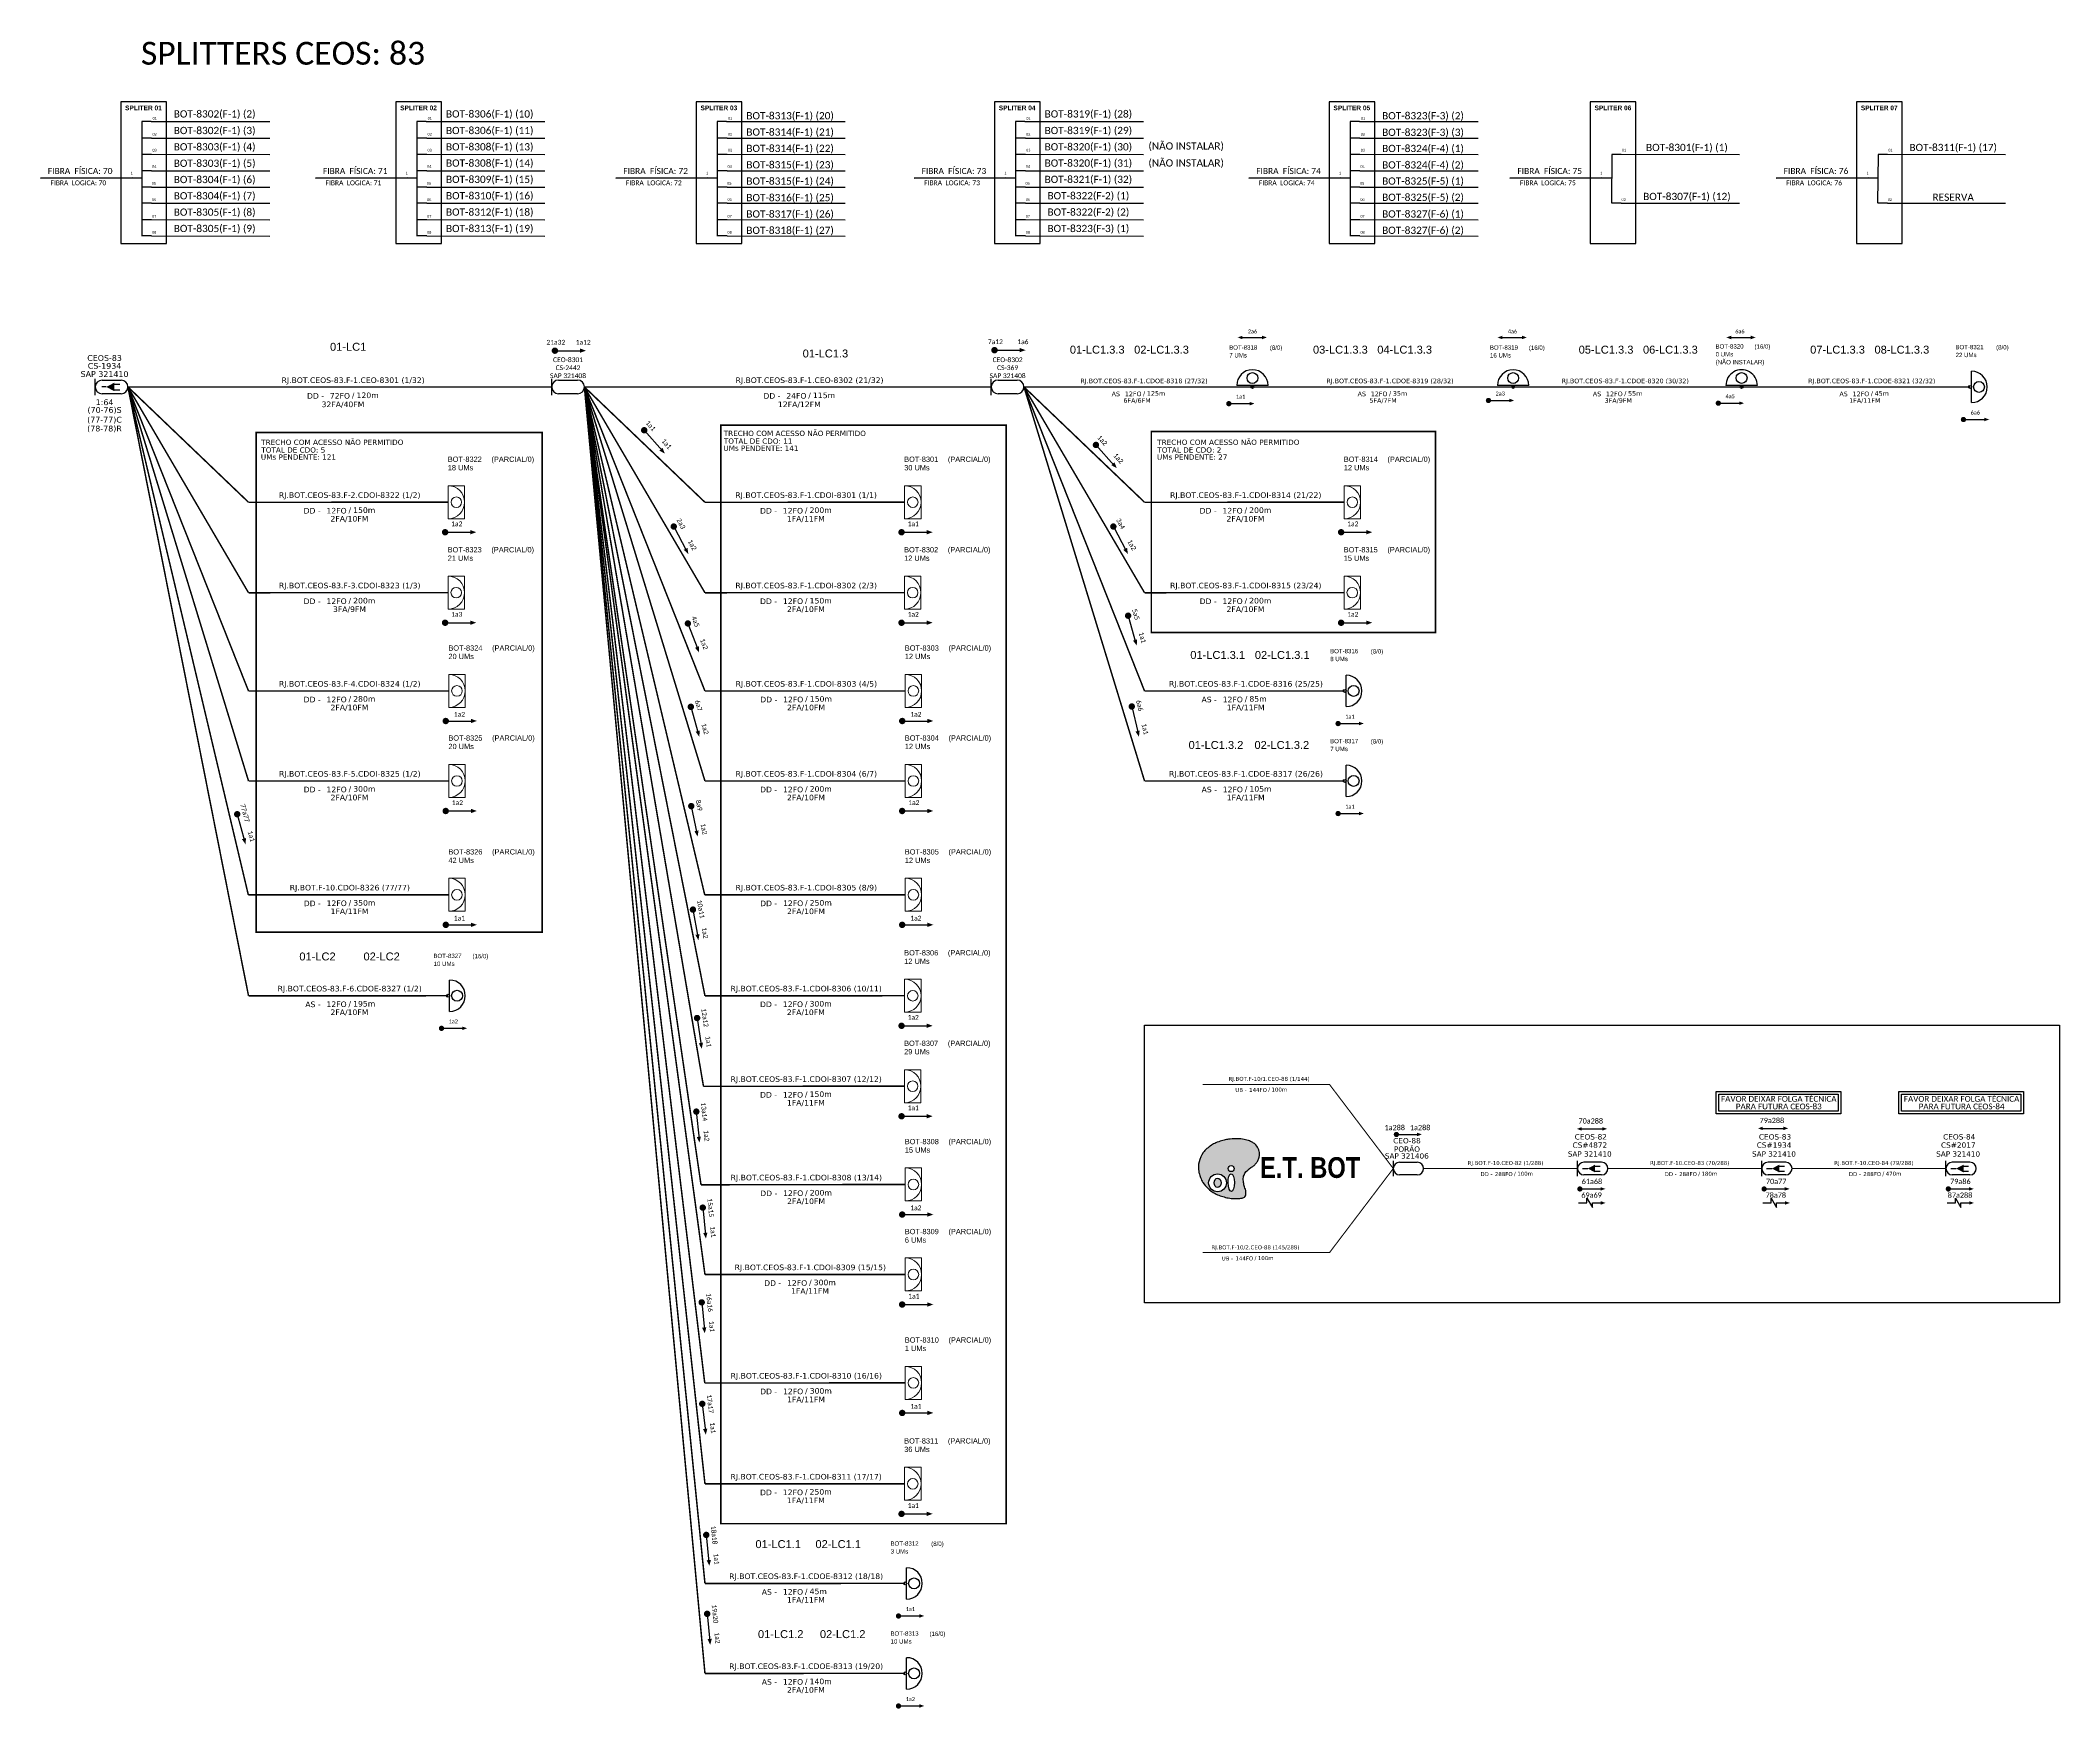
# Model space of a CAD drawing. Header units: millimetres. Extents: x 8469 to 9234, y -2805 to -2173.
import ezdxf
from ezdxf.enums import TextEntityAlignment as Align

# ---------------------------------------------------------------- set-up
doc = ezdxf.new("R2010")
doc.units = ezdxf.units.MM
doc.header["$MEASUREMENT"] = 0
for name, color, linetype, lineweight in [("20.0-LEGENDA DOS CDO'S", 1, 'Continuous', 0), ('20.1-CDO_INTERIOR', 1, 'Continuous', 0), ('20.2-CDO_POSTE', 1, 'Continuous', 5), ('40.1-ETIQUETAS', 1, 'Continuous', 20)]:
    doc.layers.add(name, color=color, linetype=linetype, lineweight=lineweight)
for name, color, linetype in [('20.4-CEOS', 1, 'Continuous'), ('20.5-CABO AÉREO', 1, 'Continuous'), ('20.5-CEO', 1, 'Continuous'), ('CAP a instalar', 1, 'Continuous'), ('CD de instalação futura', 8, 'Continuous'), ('E.T.', 7, 'Continuous'), ('label_cabos', 7, 'Continuous'), ('SETA', 7, 'Continuous'), ('UNIFILAR', 7, 'Continuous')]:
    doc.layers.add(name, color=color, linetype=linetype)
doc.styles.add('ARIAL', font='arial.ttf')
doc.styles.add('siredit', font='verdana.ttf')
doc.styles.add('SWISS BIT', font='swisscb.ttf')
doc.linetypes.add('FENCELINE1', pattern='A,0.25,-0.1,[133,ltypeshp.shx,S=0.1,R=0,X=-0.1,Y=0],-0.1,1', length=1.45)

# ---------------------------------------------------------------- blocks, each defined once
blk = doc.blocks.new('CEOS_RP_CT_DRT')
at = {"layer": '20.4-CEOS', "color": 0}
for p, q in [((-4.54, 1.19), (-1.19, 1.19)), ((-1.19, -1.19), (-4.54, -1.19))]:
    blk.add_line(p, q, dxfattribs=at)
for points in [[(-5.73, -1.43), (-5.73, 1.44)], [(-3.79, 0), (-4.59, 0)], [(-2.47, 0.48), (-1.45, 0.48)], [(-2.47, -0.52), (-1.45, -0.52)]]:
    blk.add_lwpolyline(points, dxfattribs=at)
blk.add_lwpolyline([(-3.79, 0, 0, 1.47, 0), (-2.41, 0, 1.47, 1.47, 0)], format="xyseb", dxfattribs=at)
for centre, start, end in [((-4.54, 0), 90, 270), ((-1.19, 0), 270, 90)]:
    blk.add_arc(centre, 1.19, start, end, dxfattribs=at)
at = {"layer": '20.4-CEOS', "color": 7, "style": 'siredit'}
for tag, p in [('Nº_DA_CEOS', (-2.86, 5.6)), ('LOCAL', (-2.86, 4.24)), ('SAP', (-2.86, 2.78)), ('RACIO_SPLITAGEM', (-2.86, -1.88)), ('FIBRAS_SPLITTER', (-2.86, -3.58)), ('RESERVA_FINAIS', (-2.86, -6.39)), ('FIBRAS_TOP_C', (-2.86, -5.08))]:
    blk.add_attdef(tag, text='', height=1.01, dxfattribs=at).set_placement(p, align=Align.TOP_CENTER)
blk = doc.blocks.new('CDOI_INT')
at = {"layer": '20.1-CDO_INTERIOR', "color": 0, "lineweight": 18}
blk.add_lwpolyline([(4.25, -4.25), (4.25, 4.25), (0, 4.25), (0, -4.25)], close=True, dxfattribs=at)
blk.add_circle((2.12, 0), 1.36, dxfattribs=at)
blk.add_arc((0, 0), 4.25, 270, 90, dxfattribs=at)
at = {"layer": "20.0-LEGENDA DOS CDO'S", "color": 0, "style": 'ARIAL'}
for tag, p in [('CDO_N', (-0.08, 10.38)), ('SPLITER_1', (21.18, 10.38)), ('SAP', (-0.08, 6.23)), ('SURVEY', (-0.08, 8.2)), ('SPLITER_2', (21.19, 8.68)), ('1:XX', (5.94, -2.22)), ('UMS', (5.94, -4.24))]:
    blk.add_attdef(tag, p, '', height=1.36, dxfattribs=at)
blk.add_attdef('FIBRAS_UTILIZADAS', text='', height=1.36, dxfattribs=at).set_placement((15.34, 10.38), align=Align.CENTER)
blk = doc.blocks.new('ETIQUETA_RS5F')
at = {"layer": '40.1-ETIQUETAS', "color": 0, "style": 'siredit'}
blk.add_text('/', height=1.5, dxfattribs=at).set_placement((1.55, -1.95), align=Align.MIDDLE_RIGHT)
for tag, p in [('ETIQUETA_R_SECUNDARIA', (1.18, 2.1)), ('ETIQUETA_R_PRIMARIA', (1.18, 4.1)), ('F_ATIVAS/F_MORTAS', (1.11, -4.24))]:
    blk.add_attdef(tag, text='', height=1.5, dxfattribs=at).set_placement(p, align=Align.MIDDLE_CENTER)
for tag, p in [('TIPO_CABO', (-6.62, -2.12)), ('CAP_CABO', (0.37, -2.09))]:
    blk.add_attdef(tag, text='', height=1.5, dxfattribs=at).set_placement(p, align=Align.MIDDLE_RIGHT)
blk.add_attdef('METROS', text='', height=1.5, dxfattribs=at).set_placement((2.11, -1.95), align=Align.MIDDLE_LEFT)
for tag, p in [('FUSÃO_1', (0.82, -8.39)), ('FUSÃO_2', (0.82, -10.6)), ('FUSÃO_3', (0.82, -12.93)), ('FUSÃO_4', (0.82, -15.14)), ('FUSÃO_5', (0.82, -17.16))]:
    blk.add_attdef(tag, text='', height=1.5, dxfattribs=at).set_placement(p, align=Align.CENTER)
blk = doc.blocks.new('A$C4AE13D6C')
at = {"layer": '20.4-CEOS', "color": 1}
for p, q in [((2.58, 5.68), (9.8, 5.68)), ((9.8, 0.53), (2.58, 0.53))]:
    blk.add_line(p, q, dxfattribs=at)
blk.add_lwpolyline([(0, 0), (0, 6.21)], dxfattribs=at)
for centre, start, end in [((2.58, 3.11), 90, 270), ((9.8, 3.11), 270, 90)]:
    blk.add_arc(centre, 2.58, start, end, dxfattribs=at)
blk = doc.blocks.new('CDOE POSTE_')
at = {"color": 1}
blk.add_line((12.92, -5.49), (-2.38, -5.49), dxfattribs=at)
for centre, radius in [((5.27, -1.86), 2.64), ((5.27, -6.2), 0.708)]:
    blk.add_circle(centre, radius, dxfattribs=at)
blk.add_arc((5.27, -5.49), 7.65, 0, 180, dxfattribs=at)
blk = doc.blocks.new('CDOE-TEXTO PADRÃO')
at = {"layer": "20.0-LEGENDA DOS CDO'S", "color": 0, "style": 'ARIAL'}
for tag, p in [('CDO_N', (0.49, 7.39)), ('SAP', (0.51, 1.67)), ('CORDOALHA', (0.5, 4.33)), ('SPLITER_1', (0.59, -0.91)), ('(XX-XX_F)S', (0.54, -8.29)), ('SPLITER_2', (0.6, -3.55)), ('(XX-XX_L)S', (0.55, -10.83)), ('UMS', (0.55, -13.15))]:
    blk.add_attdef(tag, p, '', height=1.7, rotation=0.11799, dxfattribs=at)
blk.add_attdef('FIBRAS_UTILIZADAS', text='', height=1.7, rotation=0.11799, dxfattribs=at).set_placement((19.77, 7.43), align=Align.CENTER)
blk = doc.blocks.new('OI')
h = blk.add_hatch(color=40)
edge = h.paths.add_edge_path()
edge.add_spline(control_points=[(4.35, -0.67), (3.92, -0.99), (3.26, -1.5), (2.81, -2.59), (2.9, -3.5), (3.06, -4.27), (3.31, -4.85), (3.37, -5.39), (3.4, -5.88), (3.2, -6.4), (2.54, -6.61), (1.65, -6.63), (0.55, -6.67), (-0.56, -6.42), (-1.61, -6.14), (-2.77, -5.61), (-3.92, -4.77), (-4.89, -3.7), (-5.34, -2.65), (-5.6, -1.94), (-5.85, -0.96), (-5.71, 0.47), (-5.1, 2.02), (-4.14, 3.02), (-3.3, 3.61), (-2.37, 4.16), (-1.36, 4.44), (-0.56, 4.7), (0.79, 4.85), (2.24, 4.97), (3.79, 4.57), (4.67, 4.21), (5.44, 3.65), (5.76, 2.99), (6.03, 2.21), (6.01, 1.46), (5.72, 0.64), (5.31, 0.08), (4.88, -0.38), (4.51, -0.55), (4.35, -0.67)], knot_values=[0, 0, 0, 0, 1.60434, 2.417191, 3.427595, 4.282808, 4.776746, 5.304182, 5.888771, 6.258406, 6.858137, 7.79129, 8.986195, 10.124242, 11.187857, 12.242908, 13.953784, 15.414161, 16.515391, 17.349188, 17.675853, 19.552021, 21.515531, 22.568638, 23.63245, 24.621084, 25.782718, 26.745347, 27.142653, 29.870543, 31.004649, 31.921532, 32.709589, 33.801391, 34.042471, 35.192333, 35.971461, 36.628871, 37.254359, 37.836911, 37.836911, 37.836911, 37.836911], degree=3, periodic=0)
h.paths.add_polyline_path([(1.13, -0.87, -1), (-0.04, -0.87, -1)], flags=16)
edge = h.paths.add_edge_path(flags=16)
edge.add_ellipse((0.56, -3.59), major_axis=(-0.02, 1.71), ratio=0.361305, start_angle=0, end_angle=360)
h.paths.add_polyline_path([(-0.36, -3.62, -1), (-3.8, -3.62, -1)], flags=16)
edge = h.paths.add_edge_path(flags=0)
edge.add_ellipse((-2.08, -3.62), major_axis=(0, 0.885), ratio=0.758294, start_angle=0, end_angle=360)
at = {"color": 40}
for centre, radius in [((-2.08, -3.62), 1.72), ((0.54, -0.87), 0.587)]:
    blk.add_circle(centre, radius, dxfattribs=at)
blk.add_ellipse((-2.08, -3.62), major_axis=(0, 0.885), ratio=0.758294, start_param=-3.141592653589791, end_param=3.141592653589791, dxfattribs=at)
blk.add_ellipse((0.56, -3.59), major_axis=(-0.02, 1.71), ratio=0.361305, dxfattribs=at)
at = {"color": 40, "start_tangent": (-0.800898, -0.598801), "end_tangent": (-0.800898, -0.598801)}
blk.add_spline([(4.35, -0.67), (3.2, -1.78), (2.9, -2.54), (2.92, -3.55), (3.12, -4.38), (3.28, -4.85), (3.37, -5.37), (3.35, -5.95), (3.2, -6.29), (2.66, -6.55), (1.73, -6.63), (0.54, -6.62), (-0.58, -6.41), (-1.6, -6.11), (-2.56, -5.67), (-3.95, -4.67), (-4.89, -3.56), (-5.37, -2.56), (-5.64, -1.78), (-5.72, -1.46), (-5.63, 0.42), (-4.84, 2.22), (-4.13, 2.99), (-3.27, 3.62), (-2.4, 4.09), (-1.3, 4.47), (-0.37, 4.72), (0.02, 4.77), (2.75, 4.8), (3.85, 4.53), (4.69, 4.16), (5.31, 3.68), (5.85, 2.73), (5.93, 2.5), (5.94, 1.35), (5.67, 0.62), (5.29, 0.08), (4.84, -0.36), (4.35, -0.67)], degree=3, dxfattribs=at)
blk = doc.blocks.new('SAN')
at = {"layer": 'SETA'}
blk.add_lwpolyline([(-2.58, 0), (6.02, 0)], dxfattribs=at)
for points in [[(-2.1, -0.66), (-3.93, 0), (-2.1, 0.67)], [(5.33, 0.68), (7.16, 0.01), (5.33, -0.65)]]:
    blk.add_solid(points, dxfattribs=at)
blk = doc.blocks.new('A$C5AF141BB')
at = {"color": 8}
blk.add_line((11.9, 1.1), (0, 1.1), dxfattribs=at)
for centre, major_axis, start_param, end_param in [((5.95, 1.1), (4.21, 4.21), 5.497787, 8.63938), ((5.95, 3.93), (1.45, 1.45), 5.497787, 11.780972), ((5.95, 0.55), (-0.389, 0.389), 3.926991, 10.210176)]:
    blk.add_ellipse(centre, major_axis=major_axis, ratio=1, start_param=start_param, end_param=end_param, dxfattribs=at)

msp = doc.modelspace()

# ---------------------------------------------------------------- linework, layer by layer
at = {"color": 7, "linetype": 'Continuous'}
for p, q in [((8507.9, -2203.74), (8507.9, -2247.16)), ((8511.42, -2203.74), (8507.9, -2203.74)), ((8612.07, -2203.74), (8612.07, -2247.16)), ((8615.58, -2203.74), (8612.07, -2203.74)), ((8725.82, -2203.74), (8725.82, -2247.16)), ((8729.34, -2203.74), (8725.82, -2203.74)), ((8838.77, -2203.74), (8838.77, -2247.16)), ((8842.29, -2203.74), (8838.77, -2203.74)), ((8965.49, -2203.74), (8965.49, -2247.16)), ((8969.01, -2203.74), (8965.49, -2203.74)), ((8511.6, -2210.02), (8508.08, -2210.02)), ((8511.6, -2216.21), (8508.08, -2216.21)), ((8615.76, -2210.02), (8612.25, -2210.02)), ((8615.76, -2216.21), (8612.25, -2216.21)), ((8729.51, -2210.02), (8726, -2210.02)), ((8729.51, -2216.21), (8726, -2216.21)), ((8842.47, -2210.02), (8838.95, -2210.02)), ((8842.47, -2216.21), (8838.95, -2216.21)), ((8969.19, -2210.02), (8965.67, -2210.02)), ((8969.19, -2216.21), (8965.67, -2216.21)), ((9064.57, -2216.21), (9064.39, -2234.76)), ((9068.09, -2216.21), (9064.57, -2216.21)), ((9165.41, -2216.21), (9165.23, -2234.76)), ((9168.93, -2216.21), (9165.41, -2216.21)), ((8504.26, -2225.16), (8507.89, -2225.16)), ((8511.6, -2222.43), (8508.08, -2222.43)), ((8608.42, -2225.16), (8612.05, -2225.16)), ((8615.76, -2222.43), (8612.25, -2222.43)), ((8722.17, -2225.16), (8725.8, -2225.16)), ((8729.51, -2222.43), (8726, -2222.43)), ((8835.12, -2225.16), (8838.76, -2225.16)), ((8842.47, -2222.43), (8838.95, -2222.43)), ((8961.85, -2225.16), (8965.48, -2225.16)), ((8969.19, -2222.43), (8965.67, -2222.43)), ((9060.74, -2225.16), (9064.38, -2225.16)), ((9161.58, -2225.16), (9165.22, -2225.16)), ((8511.6, -2228.6), (8508.08, -2228.6)), ((8615.76, -2228.6), (8612.25, -2228.6)), ((8729.51, -2228.6), (8726, -2228.6)), ((8842.47, -2228.6), (8838.95, -2228.6)), ((8969.19, -2228.6), (8965.67, -2228.6)), ((8511.6, -2234.76), (8508.08, -2234.76)), ((8615.76, -2234.76), (8612.25, -2234.76)), ((8729.51, -2234.76), (8726, -2234.76)), ((8842.47, -2234.76), (8838.95, -2234.76)), ((8969.19, -2234.76), (8965.67, -2234.76)), ((9068.09, -2234.76), (9064.57, -2234.76)), ((9168.93, -2234.76), (9165.41, -2234.76)), ((8511.6, -2240.95), (8508.08, -2240.95)), ((8511.6, -2247.13), (8508.08, -2247.13)), ((8615.76, -2240.95), (8612.25, -2240.95)), ((8615.76, -2247.13), (8612.25, -2247.13)), ((8729.51, -2240.95), (8726, -2240.95)), ((8729.51, -2247.13), (8726, -2247.13)), ((8842.47, -2240.95), (8838.95, -2240.95)), ((8842.47, -2247.13), (8838.95, -2247.13)), ((8969.19, -2240.95), (8965.67, -2240.95)), ((8969.19, -2247.13), (8965.67, -2247.13))]:
    msp.add_line(p, q, dxfattribs=at)
at = {"color": 10, "linetype": 'Continuous'}
for p, q in [((8511.42, -2203.74), (8556.37, -2203.75)), ((8615.58, -2203.74), (8660.53, -2203.75)), ((8729.34, -2203.74), (8774.28, -2203.75)), ((8842.29, -2203.74), (8887.23, -2203.75)), ((8969.01, -2203.74), (9013.96, -2203.75)), ((8511.6, -2210.02), (8556.37, -2210.03)), ((8511.6, -2216.2), (8556.37, -2216.21)), ((8615.76, -2210.02), (8660.53, -2210.03)), ((8615.76, -2216.2), (8660.53, -2216.21)), ((8729.51, -2210.02), (8774.28, -2210.03)), ((8729.51, -2216.2), (8774.28, -2216.21)), ((8842.47, -2210.02), (8887.23, -2210.03)), ((8842.47, -2216.2), (8887.23, -2216.21)), ((8969.19, -2210.02), (9013.96, -2210.03)), ((8969.19, -2216.2), (9013.96, -2216.21)), ((9068.09, -2216.2), (9112.85, -2216.21)), ((9168.93, -2216.2), (9213.7, -2216.21)), ((8511.6, -2222.42), (8556.37, -2222.43)), ((8615.76, -2222.42), (8660.53, -2222.43)), ((8729.51, -2222.42), (8774.28, -2222.43)), ((8842.47, -2222.42), (8887.23, -2222.43)), ((8969.19, -2222.42), (9013.96, -2222.43)), ((8511.6, -2228.58), (8556.37, -2228.6)), ((8615.76, -2228.58), (8660.53, -2228.6)), ((8729.51, -2228.58), (8774.28, -2228.6)), ((8842.47, -2228.58), (8887.23, -2228.6)), ((8969.19, -2228.58), (9013.96, -2228.6)), ((8511.6, -2234.75), (8556.37, -2234.76)), ((8615.76, -2234.75), (8660.53, -2234.76)), ((8729.51, -2234.75), (8774.28, -2234.76)), ((8842.47, -2234.75), (8887.23, -2234.76)), ((8969.19, -2234.75), (9013.96, -2234.76)), ((9068.09, -2234.75), (9112.85, -2234.76)), ((9168.93, -2234.75), (9213.7, -2234.76)), ((8511.6, -2240.94), (8556.37, -2240.95)), ((8511.6, -2247.13), (8556.37, -2247.14)), ((8615.76, -2240.94), (8660.53, -2240.95)), ((8615.76, -2247.13), (8660.53, -2247.14)), ((8729.51, -2240.94), (8774.28, -2240.95)), ((8729.51, -2247.13), (8774.28, -2247.14)), ((8842.47, -2240.94), (8887.23, -2240.95)), ((8842.47, -2247.13), (8887.23, -2247.14)), ((8969.19, -2240.94), (9013.96, -2240.95)), ((8969.19, -2247.13), (9013.96, -2247.14))]:
    msp.add_line(p, q, dxfattribs=at)
at = {"color": 1, "linetype": 'Continuous', "lineweight": 60}
for p, q in [((8504.26, -2225.16), (8469.47, -2225.27)), ((8608.42, -2225.16), (8573.63, -2225.27)), ((8722.17, -2225.16), (8687.38, -2225.27)), ((8835.12, -2225.16), (8800.34, -2225.27)), ((8961.85, -2225.16), (8927.06, -2225.27)), ((9060.74, -2225.16), (9025.96, -2225.27)), ((9161.58, -2225.16), (9126.8, -2225.27))]:
    msp.add_line(p, q, dxfattribs=at)
at = {"color": 7}
for points in [[(8499.94, -2249.95), (8517.22, -2249.95), (8517.22, -2196.29), (8499.94, -2196.29)], [(8604.1, -2249.95), (8621.38, -2249.95), (8621.38, -2196.29), (8604.1, -2196.29)], [(8717.85, -2249.95), (8735.13, -2249.95), (8735.13, -2196.29), (8717.85, -2196.29)], [(8830.8, -2249.95), (8848.08, -2249.95), (8848.08, -2196.29), (8830.8, -2196.29)], [(8957.53, -2249.95), (8974.81, -2249.95), (8974.81, -2196.29), (8957.53, -2196.29)], [(9056.42, -2249.95), (9073.7, -2249.95), (9073.7, -2196.29), (9056.42, -2196.29)], [(9157.26, -2249.95), (9174.54, -2249.95), (9174.54, -2196.29), (9157.26, -2196.29)]]:
    msp.add_lwpolyline(points, close=True, dxfattribs=at)
for points, const_width in [([(8663.7, -2290.57, 1), (8664.91, -2290.57, 1)], 1.21), ([(8830.17, -2290.37, 1), (8831.38, -2290.37, 1)], 1.21), ([(9017.34, -2309.43, 1), (9018.34, -2309.43, 1)], 1), ([(8919.02, -2310.63, 1), (8920.02, -2310.63, 1)], 1), ([(9104.38, -2310.45, 1), (9105.38, -2310.45, 1)], 1), ([(9197.22, -2316.64, 1), (9198.22, -2316.64, 1)], 1), ([(8697.74, -2320.25, 1), (8698.54, -2321.16, 1)], 1.21), ([(8868.8, -2325.81, 1), (8869.61, -2326.72, 1)], 1.21), ([(8622.13, -2359.33, 1), (8623.34, -2359.33, 1)], 1.21), ([(8709.03, -2356.63, 1), (8709.6, -2357.7, 1)], 1.21), ([(8794.98, -2359.33, 1), (8796.19, -2359.33, 1)], 1.21), ([(8875.51, -2356.63, 1), (8876.07, -2357.7, 1)], 1.21), ([(8961.45, -2359.33, 1), (8962.66, -2359.33, 1)], 1.21), ([(8622.13, -2393.6, 1), (8623.34, -2393.6, 1)], 1.21), ([(8714.47, -2393.32, 1), (8714.9, -2394.45, 1)], 1.21), ([(8794.98, -2393.6, 1), (8796.19, -2393.6, 1)], 1.21), ([(8881.22, -2390.35, 1), (8881.56, -2391.51, 1)], 1.21), ([(8961.45, -2393.6, 1), (8962.66, -2393.6, 1)], 1.21), ([(8622.39, -2430.82, 1), (8623.6, -2430.82, 1)], 1.21), ([(8715.63, -2424.87, 1), (8715.95, -2426.03, 1)], 1.21), ([(8795.23, -2430.82, 1), (8796.44, -2430.82, 1)], 1.21), ([(8882.64, -2424.73, 1), (8882.91, -2425.9, 1)], 1.21), ([(8960.41, -2431.78, 1), (8961.41, -2431.78, 1)], 1), ([(8715.83, -2462.46, 1), (8716.08, -2463.64, 1)], 1.21), ([(8543.85, -2465.55, 1), (8544.17, -2466.71, 1)], 1.21), ([(8622.37, -2464.9, 1), (8623.58, -2464.9, 1)], 1.21), ([(8795.21, -2464.9, 1), (8796.42, -2464.9, 1)], 1.21), ([(8960.41, -2465.86, 1), (8961.41, -2465.86, 1)], 1), ([(8622.39, -2508.02, 1), (8623.6, -2508.02, 1)], 1.21), ([(8716.49, -2501.66, 1), (8716.7, -2502.85, 1)], 1.21), ([(8795.23, -2508.02, 1), (8796.44, -2508.02, 1)], 1.21), ([(8620.86, -2547.21, 1), (8621.86, -2547.21, 1)], 1), ([(8718.08, -2542.71, 1), (8718.25, -2543.91, 1)], 1.21), ([(8794.98, -2546.25, 1), (8796.19, -2546.25, 1)], 1.21), ([(8717.81, -2578.16, 1), (8717.93, -2579.36, 1)], 1.21), ([(8794.98, -2580.52, 1), (8796.19, -2580.52, 1)], 1.21), ([(8720.26, -2614.52, 1), (8720.37, -2615.72, 1)], 1.21), ([(8795.23, -2617.74, 1), (8796.44, -2617.74, 1)], 1.21), ([(8719.84, -2650.39, 1), (8719.96, -2651.59, 1)], 1.21), ([(8795.21, -2651.82, 1), (8796.42, -2651.82, 1)], 1.21), ([(8720.06, -2688.82, 1), (8720.2, -2690.03, 1)], 1.21), ([(8795.23, -2692.88, 1), (8796.44, -2692.88, 1)], 1.21), ([(8794.98, -2731.11, 1), (8796.19, -2731.11, 1)], 1.21), ([(8721.57, -2738.47, 1), (8721.69, -2739.68, 1)], 1.21), ([(8721.9, -2768.35, 1), (8722.02, -2769.56, 1)], 1.21), ([(8793.93, -2769.77, 1), (8794.93, -2769.77, 1)], 1), ([(8793.93, -2803.86, 1), (8794.93, -2803.86, 1)], 1)]:
    msp.add_lwpolyline(points, format="xyb", close=True, dxfattribs=dict(const_width=const_width))
at = {"color": 3, "const_width": 0.6}
for points in [[(8551.14, -2321.57), (8659.47, -2321.57), (8659.47, -2510.8), (8551.14, -2510.8)], [(8727.15, -2318.79), (8835.2, -2318.79), (8835.2, -2734.81), (8727.15, -2734.81)], [(8890.18, -2321.19), (8997.81, -2321.19), (8997.81, -2397.28), (8890.18, -2397.28)]]:
    msp.add_lwpolyline(points, close=True, dxfattribs=at)
at = {"color": 2, "linetype": 'FENCELINE1'}
msp.add_lwpolyline([(8887.64, -2545.96), (9234.13, -2545.96), (9234.13, -2651.13), (8887.64, -2651.13)], close=True, dxfattribs=at)
at = {"color": 3, "ltscale": 9e-07}
for points in [[(9104.03, -2571.13), (9151.27, -2571.13), (9151.27, -2579.64), (9104.03, -2579.64)], [(9105.08, -2572.18), (9150.22, -2572.18), (9150.22, -2578.59), (9105.08, -2578.59)], [(9173.27, -2571.13), (9220.5, -2571.13), (9220.5, -2579.64), (9173.27, -2579.64)], [(9174.32, -2572.18), (9219.45, -2572.18), (9219.45, -2578.59), (9174.32, -2578.59)]]:
    msp.add_lwpolyline(points, close=True, dxfattribs=at)
at = {"color": 0, "const_width": 0.99}
for points in [[(8982.49, -2587.41, 1), (8983.48, -2587.41, 1)], [(9051.98, -2608.04, 1), (9052.97, -2608.04, 1)], [(9121.74, -2608.04, 1), (9122.73, -2608.04, 1)], [(9191.5, -2608.04, 1), (9192.49, -2608.04, 1)]]:
    msp.add_lwpolyline(points, format="xyb", close=True, dxfattribs=at)
at = {"color": 0}
for points in [[(9055.13, -2613.34), (9055.13, -2611.59), (9057.22, -2615.08), (9057.22, -2613.34)], [(9124.89, -2613.34), (9124.89, -2611.59), (9126.98, -2615.08), (9126.98, -2613.34)], [(9194.65, -2613.34), (9194.65, -2611.59), (9196.74, -2615.08), (9196.74, -2613.34)]]:
    msp.add_lwpolyline(points, dxfattribs=at)
at = {"layer": '20.4-CEOS'}
for p, q in [((9060.67, -2597.92), (9053.95, -2597.92)), ((9060.67, -2602.71), (9053.95, -2602.71))]:
    msp.add_line(p, q, dxfattribs=at)
at = {"layer": '20.4-CEOS', "color": 252}
for p, q in [((9130.43, -2597.92), (9123.71, -2597.92)), ((9200.19, -2597.92), (9193.47, -2597.92)), ((9130.43, -2602.71), (9123.71, -2602.71)), ((9200.19, -2602.71), (9193.47, -2602.71))]:
    msp.add_line(p, q, dxfattribs=at)
at = {"layer": '20.4-CEOS'}
for points in [[(9051.56, -2603.2), (9051.56, -2597.43)], [(9058.1, -2599.36), (9060.14, -2599.36)], [(9058.1, -2599.36), (9060.14, -2599.36)], [(9053.42, -2600.31), (9055.46, -2600.31)], [(9053.42, -2600.31), (9055.46, -2600.31)], [(9058.1, -2601.35), (9060.14, -2601.35)], [(9058.1, -2601.35), (9060.14, -2601.35)]]:
    msp.add_lwpolyline(points, dxfattribs=at)
msp.add_lwpolyline([(9055.46, -2600.31, 0, 2.95, 0), (9058.23, -2600.31, 2.95, 2.95, 0)], format="xyseb", dxfattribs=at)
msp.add_lwpolyline([(9055.46, -2600.31, 0, 2.95, 0), (9058.23, -2600.31, 2.95, 2.95, 0)], format="xyseb", dxfattribs=at)
at = {"layer": '20.4-CEOS', "color": 252}
for points in [[(9121.32, -2603.2), (9121.32, -2597.43)], [(9127.86, -2599.36), (9129.9, -2599.36)], [(9127.86, -2599.36), (9129.9, -2599.36)], [(9191.08, -2603.2), (9191.08, -2597.43)], [(9197.62, -2599.36), (9199.66, -2599.36)], [(9197.62, -2599.36), (9199.66, -2599.36)], [(9123.18, -2600.31), (9125.22, -2600.31)], [(9123.18, -2600.31), (9125.22, -2600.31)], [(9127.86, -2601.35), (9129.9, -2601.35)], [(9127.86, -2601.35), (9129.9, -2601.35)], [(9192.94, -2600.31), (9194.98, -2600.31)], [(9192.94, -2600.31), (9194.98, -2600.31)], [(9197.62, -2601.35), (9199.66, -2601.35)], [(9197.62, -2601.35), (9199.66, -2601.35)]]:
    msp.add_lwpolyline(points, dxfattribs=at)
for points in [[(9125.22, -2600.31, 0, 2.95, 0), (9127.99, -2600.31, 2.95, 2.95, 0)], [(9125.22, -2600.31, 0, 2.95, 0), (9127.99, -2600.31, 2.95, 2.95, 0)], [(9194.98, -2600.31, 0, 2.95, 0), (9197.75, -2600.31, 2.95, 2.95, 0)], [(9194.98, -2600.31, 0, 2.95, 0), (9197.75, -2600.31, 2.95, 2.95, 0)]]:
    msp.add_lwpolyline(points, format="xyseb", dxfattribs=at)
at = {"layer": '20.4-CEOS'}
for centre, start, end in [((9053.95, -2600.31), 90, 270), ((9060.67, -2600.31), 270, 90)]:
    msp.add_arc(centre, 2.39, start, end, dxfattribs=at)
at = {"layer": '20.4-CEOS', "color": 252}
for centre, start, end in [((9123.71, -2600.31), 90, 270), ((9130.43, -2600.31), 270, 90), ((9193.47, -2600.31), 90, 270), ((9200.19, -2600.31), 270, 90)]:
    msp.add_arc(centre, 2.39, start, end, dxfattribs=at)
at = {"layer": '20.5-CABO AÉREO', "ltscale": 50, "const_width": 0.4}
for points in [[(8909.59, -2568.49), (8957.66, -2568.49), (8981.8, -2600.31)], [(8909.59, -2632.14), (8957.66, -2632.14), (8981.8, -2600.31)], [(8993.3, -2600.31), (9051.56, -2600.31)], [(9063.06, -2600.31), (9121.32, -2600.31)], [(9132.82, -2600.31), (9191.08, -2600.31)]]:
    msp.add_lwpolyline(points, dxfattribs=at)
at = {"layer": '20.5-CEO', "color": 1}
msp.add_line((8984.19, -2597.92), (8990.89, -2597.92), dxfattribs=at)
at = {"layer": '20.5-CEO'}
msp.add_line((8990.89, -2602.7), (8984.19, -2602.7), dxfattribs=at)
msp.add_lwpolyline([(8981.8, -2597.43), (8981.8, -2603.19)], dxfattribs=at)
for centre, start, end in [((8984.19, -2600.31), 90, 270), ((8990.89, -2600.31), 270, 90)]:
    msp.add_arc(centre, 2.39, start, end, dxfattribs=at)
at = {"layer": 'CAP a instalar', "color": 8, "ltscale": 7, "const_width": 0.565}
for points in [[(8502.62, -2304.29), (8548.29, -2347.98)], [(8502.62, -2304.29), (8548.29, -2382.25)], [(8502.62, -2304.29), (8548.29, -2419.47)], [(8502.62, -2304.29), (8548.29, -2453.55)], [(8548.21, -2496.66), (8502.62, -2304.29)], [(8675.47, -2304.29), (8721.14, -2347.98)], [(8675.47, -2304.29), (8721.14, -2382.25)], [(8675.47, -2304.29), (8721.14, -2419.47)], [(8675.47, -2304.29), (8721.14, -2453.55)], [(8721.05, -2496.66), (8675.47, -2304.29)], [(8721.14, -2534.9), (8675.47, -2304.29)], [(8720.57, -2569.16), (8675.47, -2304.29)], [(8719.64, -2606.47), (8675.47, -2304.29)], [(8721.14, -2640.47), (8675.47, -2304.29)], [(8721.05, -2681.52), (8675.47, -2304.29)], [(8721.14, -2719.75), (8675.47, -2304.29)], [(8841.94, -2304.29), (8887.61, -2347.98)], [(8841.94, -2304.29), (8887.61, -2382.25)], [(8548.29, -2347.98), (8623.87, -2347.95)], [(8721.14, -2347.98), (8796.71, -2347.95)], [(8887.61, -2347.98), (8963.19, -2347.95)], [(8548.29, -2382.25), (8623.83, -2382.21)], [(8721.14, -2382.25), (8796.68, -2382.21)], [(8887.61, -2382.25), (8963.15, -2382.21)], [(8548.29, -2419.47), (8624.1, -2419.43)], [(8721.14, -2419.47), (8796.95, -2419.43)], [(8548.29, -2453.55), (8624.1, -2453.52)], [(8721.14, -2453.55), (8796.95, -2453.52)], [(8548.21, -2496.66), (8624.1, -2496.64)], [(8721.05, -2496.66), (8796.95, -2496.64)], [(8721.14, -2534.9), (8796.71, -2534.87)], [(8720.57, -2569.16), (8796.68, -2569.13)], [(8719.64, -2606.47), (8796.95, -2606.35)], [(8721.14, -2640.47), (8796.95, -2640.44)], [(8721.05, -2681.52), (8796.95, -2681.49)], [(8721.14, -2719.75), (8796.71, -2719.72)]]:
    msp.add_lwpolyline(points, dxfattribs=at)
at = {"layer": 'CAP a instalar', "color": 10, "linetype": 'FENCELINE1', "ltscale": 7}
for points, const_width in [([(8548.29, -2534.9), (8502.62, -2304.29)], 0.565), ([(8721.14, -2757.46), (8675.47, -2304.29)], 0.565), ([(8721.14, -2791.54), (8675.47, -2304.29)], 0.565), ([(8841.94, -2304.29), (8887.61, -2419.47)], 0.565), ([(8841.94, -2304.29), (8887.61, -2453.55)], 0.565), ([(8841.94, -2304.29), (8928.46, -2304.29)], 0.467), ([(9027.19, -2304.29), (9113.71, -2304.29)], 0.467), ([(9113.71, -2304.29), (9200.23, -2304.29)], 0.467), ([(8887.61, -2419.47), (8963.42, -2419.43)], 0.565), ([(8887.61, -2453.55), (8963.42, -2453.52)], 0.565), ([(8548.29, -2534.9), (8623.87, -2534.87)], 0.565), ([(8721.14, -2757.46), (8796.95, -2757.43)], 0.565), ([(8721.14, -2791.54), (8796.95, -2791.51)], 0.565)]:
    msp.add_lwpolyline(points, dxfattribs=dict(at, const_width=const_width))
at = {"layer": 'CAP a instalar', "color": 10, "ltscale": 7, "const_width": 0.467}
for points in [[(8502.62, -2304.29), (8663.09, -2304.29)], [(8675.47, -2304.29), (8829.56, -2304.29)]]:
    msp.add_lwpolyline(points, dxfattribs=at)
at = {"layer": 'CAP a instalar', "linetype": 'FENCELINE1', "ltscale": 7, "const_width": 0.467}
for points in [[(8928.46, -2304.29), (8950.09, -2304.29)], [(8950.09, -2304.29), (9027.19, -2304.29)]]:
    msp.add_lwpolyline(points, dxfattribs=at)
at = {"layer": 'SETA'}
for points in [[(8664.31, -2290.57), (8674.71, -2290.57)], [(8830.78, -2290.37), (8841.18, -2290.37)], [(8919.52, -2310.63), (8928.11, -2310.63)], [(9017.84, -2309.43), (9026.44, -2309.43)], [(9104.88, -2310.45), (9113.48, -2310.45)], [(9197.72, -2316.64), (9206.31, -2316.64)], [(8698.14, -2320.71), (8705.01, -2328.52)], [(8869.21, -2326.26), (8876.14, -2334.02)], [(8622.74, -2359.33), (8633.14, -2359.33)], [(8709.32, -2357.17), (8714.18, -2366.36)], [(8795.58, -2359.33), (8805.99, -2359.33)], [(8875.79, -2357.17), (8880.66, -2366.36)], [(8962.06, -2359.33), (8972.46, -2359.33)], [(8881.39, -2390.93), (8884.24, -2400.94)], [(8622.74, -2393.6), (8633.14, -2393.6)], [(8714.69, -2393.88), (8718.41, -2403.6)], [(8795.58, -2393.6), (8805.99, -2393.6)], [(8962.06, -2393.6), (8972.46, -2393.6)], [(8622.99, -2430.82), (8633.39, -2430.82)], [(8715.79, -2425.45), (8718.6, -2435.46)], [(8795.84, -2430.82), (8806.24, -2430.82)], [(8882.78, -2425.32), (8885.14, -2435.45)], [(8960.91, -2431.78), (8969.5, -2431.78)], [(8544.01, -2466.13), (8546.77, -2476.16)], [(8622.97, -2464.9), (8633.37, -2464.9)], [(8715.95, -2463.05), (8718.07, -2473.24)], [(8795.82, -2464.9), (8806.22, -2464.9)], [(8960.91, -2465.86), (8969.5, -2465.86)], [(8622.99, -2508.02), (8633.39, -2508.02)], [(8716.6, -2502.25), (8718.41, -2512.5)], [(8795.84, -2508.02), (8806.24, -2508.02)], [(8718.16, -2543.31), (8719.69, -2553.6)], [(8795.58, -2546.25), (8805.99, -2546.25)], [(8621.36, -2547.21), (8629.95, -2547.21)], [(8717.87, -2578.76), (8718.9, -2589.11)], [(8795.58, -2580.52), (8805.99, -2580.52)], [(8720.32, -2615.12), (8721.34, -2625.47)], [(8795.84, -2617.74), (8806.24, -2617.74)], [(8719.9, -2650.99), (8720.92, -2661.34)], [(8795.82, -2651.82), (8806.22, -2651.82)], [(8720.13, -2689.42), (8721.3, -2699.76)], [(8795.84, -2692.88), (8806.24, -2692.88)], [(8795.58, -2731.11), (8805.99, -2731.11)], [(8721.63, -2739.07), (8722.66, -2749.43)], [(8721.96, -2768.95), (8722.99, -2779.31)], [(8794.43, -2769.77), (8803.03, -2769.77)], [(8794.43, -2803.86), (8803.03, -2803.86)]]:
    msp.add_lwpolyline(points, dxfattribs=at)
at = {"layer": 'SETA', "color": 0}
for points in [[(8982.98, -2587.41), (8991.49, -2587.41)], [(9053.14, -2585.3), (9061.65, -2585.3)], [(9121.73, -2585.11), (9130.24, -2585.11)], [(9051.97, -2613.34), (9055.13, -2613.34)], [(9052.48, -2608.04), (9060.99, -2608.04)], [(9057.22, -2613.34), (9060.38, -2613.34)], [(9121.73, -2613.34), (9124.89, -2613.34)], [(9122.24, -2608.04), (9130.75, -2608.04)], [(9126.98, -2613.34), (9130.14, -2613.34)], [(9191.49, -2613.34), (9194.65, -2613.34)], [(9192, -2608.04), (9200.51, -2608.04)], [(9196.74, -2613.34), (9199.9, -2613.34)]]:
    msp.add_lwpolyline(points, dxfattribs=at)
at = {"layer": 'SETA'}
for points in [[(8673.87, -2289.74), (8676.09, -2290.55), (8673.87, -2291.36)], [(8840.35, -2289.55), (8842.56, -2290.36), (8840.35, -2291.16)], [(9025.75, -2308.75), (9027.58, -2309.41), (9025.75, -2310.08)], [(8927.42, -2309.96), (8929.25, -2310.62), (8927.42, -2311.29)], [(9112.79, -2309.77), (9114.62, -2310.44), (9112.79, -2311.11)], [(9205.62, -2315.96), (9207.46, -2316.63), (9205.62, -2317.29)], [(8705.08, -2327.35), (8705.94, -2329.54), (8703.87, -2328.41)], [(8876.2, -2332.84), (8877.08, -2335.03), (8875, -2333.92)], [(8632.31, -2358.51), (8634.52, -2359.32), (8632.31, -2360.12)], [(8805.15, -2358.51), (8807.37, -2359.32), (8805.15, -2360.12)], [(8971.63, -2358.51), (8973.84, -2359.32), (8971.63, -2360.12)], [(8714.52, -2365.24), (8714.85, -2367.58), (8713.1, -2365.99)], [(8880.99, -2365.24), (8881.32, -2367.58), (8879.57, -2365.99)], [(8632.31, -2392.78), (8634.52, -2393.59), (8632.31, -2394.39)], [(8805.15, -2392.78), (8807.37, -2393.59), (8805.15, -2394.39)], [(8971.63, -2392.78), (8973.84, -2393.59), (8971.63, -2394.39)], [(8884.8, -2399.91), (8884.63, -2402.26), (8883.25, -2400.35)], [(8718.88, -2402.52), (8718.92, -2404.88), (8717.37, -2403.1)], [(8632.56, -2430), (8634.77, -2430.8), (8632.56, -2431.61)], [(8805.4, -2430), (8807.62, -2430.8), (8805.4, -2431.61)], [(8968.81, -2431.1), (8970.64, -2431.77), (8968.81, -2432.43)], [(8719.17, -2434.44), (8718.99, -2436.79), (8717.62, -2434.87)], [(8885.75, -2434.45), (8885.47, -2436.79), (8884.18, -2434.81)], [(8632.54, -2464.08), (8634.76, -2464.89), (8632.54, -2465.7)], [(8805.39, -2464.08), (8807.6, -2464.89), (8805.39, -2465.7)], [(8968.81, -2465.18), (8970.64, -2465.85), (8968.81, -2466.52)], [(8547.34, -2475.14), (8547.15, -2477.49), (8545.78, -2475.57)], [(8718.71, -2472.25), (8718.37, -2474.59), (8717.13, -2472.58)], [(8632.56, -2507.2), (8634.77, -2508.01), (8632.56, -2508.81)], [(8805.4, -2507.2), (8807.62, -2508.01), (8805.4, -2508.81)], [(8719.08, -2511.53), (8718.67, -2513.85), (8717.49, -2511.81)], [(8805.15, -2545.43), (8807.37, -2546.24), (8805.15, -2547.04)], [(8629.26, -2546.53), (8631.09, -2547.2), (8629.26, -2547.87)], [(8720.38, -2552.65), (8719.91, -2554.96), (8718.79, -2552.89)], [(8805.15, -2579.7), (8807.37, -2580.51), (8805.15, -2581.31)], [(8719.63, -2588.2), (8719.05, -2590.48), (8718.03, -2588.36)], [(8805.4, -2616.92), (8807.62, -2617.72), (8805.4, -2618.53)], [(8722.08, -2624.56), (8721.49, -2626.84), (8720.47, -2624.72)], [(8805.39, -2651), (8807.6, -2651.81), (8805.39, -2652.62)], [(8721.66, -2660.43), (8721.07, -2662.72), (8720.05, -2660.59)], [(8722.02, -2698.84), (8721.47, -2701.13), (8720.42, -2699.02)], [(8805.4, -2692.06), (8807.62, -2692.86), (8805.4, -2693.67)], [(8805.15, -2730.29), (8807.37, -2731.09), (8805.15, -2731.9)], [(8723.4, -2748.51), (8722.81, -2750.8), (8721.79, -2748.67)], [(8802.34, -2769.09), (8804.17, -2769.76), (8802.34, -2770.43)], [(8723.73, -2778.39), (8723.14, -2780.68), (8722.12, -2778.55)], [(8802.34, -2803.18), (8804.17, -2803.84), (8802.34, -2804.51)]]:
    msp.add_solid(points, dxfattribs=at)
at = {"layer": 'SETA', "color": 0}
for points in [[(9121.73, -2584.45), (9119.92, -2585.11), (9121.73, -2585.77)], [(9129.56, -2584.44), (9131.37, -2585.1), (9129.56, -2585.76)], [(8990.81, -2586.74), (8992.62, -2587.4), (8990.81, -2588.06)], [(9053.14, -2584.64), (9051.32, -2585.3), (9053.14, -2585.96)], [(9060.97, -2584.63), (9062.78, -2585.29), (9060.97, -2585.95)], [(9060.3, -2607.36), (9062.12, -2608.02), (9060.3, -2608.68)], [(9130.06, -2607.36), (9131.88, -2608.02), (9130.06, -2608.68)], [(9199.82, -2607.36), (9201.64, -2608.02), (9199.82, -2608.68)], [(9060.38, -2612.68), (9062.2, -2613.34), (9060.38, -2614)], [(9130.14, -2612.68), (9131.96, -2613.34), (9130.14, -2614)], [(9199.9, -2612.68), (9201.72, -2613.34), (9199.9, -2614)]]:
    msp.add_solid(points, dxfattribs=at)

# ---------------------------------------------------------------- block references
at = {"color": 2, "linetype": 'FENCELINE1'}
for p in [(8663.09, -2307.4), (8829.56, -2307.4)]:
    msp.add_blockref('A$C4AE13D6C', p, dxfattribs=at)
at = {"color": 2}
msp.add_blockref('A$C5AF141BB', (9107.76, -2304.84), dxfattribs=at)
at = {"layer": '20.2-CDO_POSTE'}
ref = msp.add_blockref('CDOE-TEXTO PADRÃO', (8926.73, -2301.25), dxfattribs=dict(at, xscale=0.972000002861023, yscale=0.972000002861023, zscale=0.972000002861023))
ref.add_attrib('CDO_N', 'BOT-8318', (8919.64, -2290.18), dxfattribs={"layer": "20.0-LEGENDA DOS CDO'S", "color": 0, "height": 1.652, "rotation": 0.11799, "style": 'ARIAL'})
ref.add_attrib('CORDOALHA', '7 UMs', (8919.7, -2293.16), dxfattribs={"layer": "20.0-LEGENDA DOS CDO'S", "color": 0, "height": 1.652, "rotation": 0.11799, "style": 'ARIAL'})
ref.add_attrib('FIBRAS_UTILIZADAS', '       (8/0)', dxfattribs={"layer": "20.0-LEGENDA DOS CDO'S", "color": 0, "height": 1.6523, "rotation": 0.11799, "style": 'ARIAL'}).set_placement((8935.18, -2290.26), align=Align.CENTER)
ref = msp.add_blockref('CDOE-TEXTO PADRÃO', (9025.46, -2301.25), dxfattribs=dict(at, xscale=0.972000002861023, yscale=0.972000002861023, zscale=0.972000002861023))
ref.add_attrib('CDO_N', 'BOT-8319', (9018.37, -2290.18), dxfattribs={"layer": "20.0-LEGENDA DOS CDO'S", "color": 0, "height": 1.652, "rotation": 0.11799, "style": 'ARIAL'})
ref.add_attrib('CORDOALHA', '16 UMs', (9018.43, -2293.16), dxfattribs={"layer": "20.0-LEGENDA DOS CDO'S", "color": 0, "height": 1.652, "rotation": 0.11799, "style": 'ARIAL'})
ref.add_attrib('FIBRAS_UTILIZADAS', '       (16/0)', dxfattribs={"layer": "20.0-LEGENDA DOS CDO'S", "color": 0, "height": 1.6523, "rotation": 0.11799, "style": 'ARIAL'}).set_placement((9033.91, -2290.26), align=Align.CENTER)
at = {"layer": '20.2-CDO_POSTE', "color": 8}
ref = msp.add_blockref('CDOE-TEXTO PADRÃO', (9110.91, -2300.83), dxfattribs=dict(at, xscale=0.972000002861023, yscale=0.972000002861023, zscale=0.972000002861023))
ref.add_attrib('CDO_N', 'BOT-8320', (9103.82, -2289.77), dxfattribs={"layer": "20.0-LEGENDA DOS CDO'S", "color": 0, "height": 1.652, "rotation": 0.11799, "style": 'ARIAL'})
ref.add_attrib('CORDOALHA', '0 UMs', (9103.88, -2292.75), dxfattribs={"layer": "20.0-LEGENDA DOS CDO'S", "color": 0, "height": 1.652, "rotation": 0.11799, "style": 'ARIAL'})
ref.add_attrib('SAP', '(NÃO INSTALAR)', (9103.88, -2295.75), dxfattribs={"layer": "20.0-LEGENDA DOS CDO'S", "color": 0, "height": 1.6523, "rotation": 0.11799, "style": 'ARIAL'})
ref.add_attrib('FIBRAS_UTILIZADAS', '       (16/0)', dxfattribs={"layer": "20.0-LEGENDA DOS CDO'S", "color": 0, "height": 1.6523, "rotation": 0.11799, "style": 'ARIAL'}).set_placement((9119.36, -2289.84), align=Align.CENTER)
at = {"layer": '20.2-CDO_POSTE'}
ref = msp.add_blockref('CDOE-TEXTO PADRÃO', (9201.77, -2301.1), dxfattribs=dict(at, xscale=0.972000002861023, yscale=0.972000002861023, zscale=0.972000002861023))
ref.add_attrib('CDO_N', 'BOT-8321', (9194.68, -2290.04), dxfattribs={"layer": "20.0-LEGENDA DOS CDO'S", "color": 0, "height": 1.652, "rotation": 0.11799, "style": 'ARIAL'})
ref.add_attrib('CORDOALHA', '22 UMs', (9194.74, -2293.02), dxfattribs={"layer": "20.0-LEGENDA DOS CDO'S", "color": 0, "height": 1.652, "rotation": 0.11799, "style": 'ARIAL'})
ref.add_attrib('FIBRAS_UTILIZADAS', '       (8/0)', dxfattribs={"layer": "20.0-LEGENDA DOS CDO'S", "color": 0, "height": 1.6523, "rotation": 0.11799, "style": 'ARIAL'}).set_placement((9210.22, -2290.11), align=Align.CENTER)
ref = msp.add_blockref('CDOE-TEXTO PADRÃO', (8964.96, -2416.24), dxfattribs=dict(at, xscale=0.972000002861023, yscale=0.972000002861023, zscale=0.972000002861023))
ref.add_attrib('CDO_N', 'BOT-8316', (8957.87, -2405.18), dxfattribs={"layer": "20.0-LEGENDA DOS CDO'S", "color": 0, "height": 1.652, "rotation": 0.11799, "style": 'ARIAL'})
ref.add_attrib('CORDOALHA', '8 UMs', (8957.93, -2408.16), dxfattribs={"layer": "20.0-LEGENDA DOS CDO'S", "color": 0, "height": 1.652, "rotation": 0.11799, "style": 'ARIAL'})
ref.add_attrib('FIBRAS_UTILIZADAS', '       (8/0)', dxfattribs={"layer": "20.0-LEGENDA DOS CDO'S", "color": 0, "height": 1.6523, "rotation": 0.11799, "style": 'ARIAL'}).set_placement((8973.41, -2405.25), align=Align.CENTER)
ref = msp.add_blockref('CDOE-TEXTO PADRÃO', (8964.96, -2450.33), dxfattribs=dict(at, xscale=0.972000002861023, yscale=0.972000002861023, zscale=0.972000002861023))
ref.add_attrib('CDO_N', 'BOT-8317', (8957.87, -2439.26), dxfattribs={"layer": "20.0-LEGENDA DOS CDO'S", "color": 0, "height": 1.652, "rotation": 0.11799, "style": 'ARIAL'})
ref.add_attrib('CORDOALHA', '7 UMs', (8957.93, -2442.24), dxfattribs={"layer": "20.0-LEGENDA DOS CDO'S", "color": 0, "height": 1.652, "rotation": 0.11799, "style": 'ARIAL'})
ref.add_attrib('FIBRAS_UTILIZADAS', '       (8/0)', dxfattribs={"layer": "20.0-LEGENDA DOS CDO'S", "color": 0, "height": 1.6523, "rotation": 0.11799, "style": 'ARIAL'}).set_placement((8973.41, -2439.34), align=Align.CENTER)
ref = msp.add_blockref('CDOE-TEXTO PADRÃO', (8625.41, -2531.67), dxfattribs=dict(at, xscale=0.972000002861023, yscale=0.972000002861023, zscale=0.972000002861023))
ref.add_attrib('CDO_N', 'BOT-8327', (8618.32, -2520.61), dxfattribs={"layer": "20.0-LEGENDA DOS CDO'S", "color": 0, "height": 1.652, "rotation": 0.11799, "style": 'ARIAL'})
ref.add_attrib('CORDOALHA', '10 UMs', (8618.38, -2523.59), dxfattribs={"layer": "20.0-LEGENDA DOS CDO'S", "color": 0, "height": 1.652, "rotation": 0.11799, "style": 'ARIAL'})
ref.add_attrib('FIBRAS_UTILIZADAS', '       (16/0)', dxfattribs={"layer": "20.0-LEGENDA DOS CDO'S", "color": 0, "height": 1.6523, "rotation": 0.11799, "style": 'ARIAL'}).set_placement((8633.86, -2520.69), align=Align.CENTER)
ref = msp.add_blockref('CDOE-TEXTO PADRÃO', (8798.49, -2754.24), dxfattribs=dict(at, xscale=0.972000002861023, yscale=0.972000002861023, zscale=0.972000002861023))
ref.add_attrib('CDO_N', 'BOT-8312', (8791.39, -2743.17), dxfattribs={"layer": "20.0-LEGENDA DOS CDO'S", "color": 0, "height": 1.652, "rotation": 0.11799, "style": 'ARIAL'})
ref.add_attrib('CORDOALHA', '3 UMs', (8791.45, -2746.15), dxfattribs={"layer": "20.0-LEGENDA DOS CDO'S", "color": 0, "height": 1.652, "rotation": 0.11799, "style": 'ARIAL'})
ref.add_attrib('FIBRAS_UTILIZADAS', '       (8/0)', dxfattribs={"layer": "20.0-LEGENDA DOS CDO'S", "color": 0, "height": 1.6523, "rotation": 0.11799, "style": 'ARIAL'}).set_placement((8806.94, -2743.25), align=Align.CENTER)
ref = msp.add_blockref('CDOE-TEXTO PADRÃO', (8798.49, -2788.32), dxfattribs=dict(at, xscale=0.972000002861023, yscale=0.972000002861023, zscale=0.972000002861023))
ref.add_attrib('CDO_N', 'BOT-8313', (8791.39, -2777.25), dxfattribs={"layer": "20.0-LEGENDA DOS CDO'S", "color": 0, "height": 1.652, "rotation": 0.11799, "style": 'ARIAL'})
ref.add_attrib('CORDOALHA', '10 UMs', (8791.45, -2780.23), dxfattribs={"layer": "20.0-LEGENDA DOS CDO'S", "color": 0, "height": 1.652, "rotation": 0.11799, "style": 'ARIAL'})
ref.add_attrib('FIBRAS_UTILIZADAS', '       (16/0)', dxfattribs={"layer": "20.0-LEGENDA DOS CDO'S", "color": 0, "height": 1.6523, "rotation": 0.11799, "style": 'ARIAL'}).set_placement((8806.94, -2777.33), align=Align.CENTER)
at = {"layer": '20.4-CEOS'}
ref = msp.add_blockref('CEOS_RP_CT_DRT', (8502.63, -2304.3), dxfattribs=dict(at, xscale=2.161665797233582, yscale=2.161665797233582, zscale=2.161665791999999))
ref.add_attrib('Nº_DA_CEOS', 'CEOS-83', dxfattribs={"color": 7, "height": 2.183, "style": 'siredit'}).set_placement((8493.77, -2292.24), align=Align.TOP_CENTER)
ref.add_attrib('LOCAL', 'CS-1934', dxfattribs={"color": 7, "height": 2.183, "style": 'siredit'}).set_placement((8493.77, -2295.22), align=Align.TOP_CENTER)
ref.add_attrib('SAP', 'SAP 321410', dxfattribs={"color": 7, "height": 2.183, "style": 'siredit'}).set_placement((8493.77, -2298.32), align=Align.TOP_CENTER)
ref.add_attrib('RACIO_SPLITAGEM', '1:64', dxfattribs={"color": 7, "height": 2.183, "style": 'siredit'}).set_placement((8493.77, -2309), align=Align.TOP_CENTER)
ref.add_attrib('FIBRAS_SPLITTER', '(70-76)S', dxfattribs={"color": 7, "height": 2.183, "style": 'siredit'}).set_placement((8493.77, -2311.92), align=Align.TOP_CENTER)
ref.add_attrib('FIBRAS_TOP_C', '(77-77)C', dxfattribs={"color": 7, "height": 2.183, "style": 'siredit'}).set_placement((8493.75, -2315.6), align=Align.TOP_CENTER)
ref.add_attrib('RESERVA_FINAIS', '(78-78)R', dxfattribs={"color": 7, "height": 2.183, "style": 'siredit'}).set_placement((8493.75, -2318.96), align=Align.TOP_CENTER)
at = {"layer": '40.1-ETIQUETAS'}
ref = msp.add_blockref('ETIQUETA_RS5F', (8886.03, -2304.48), dxfattribs=dict(at, xscale=1.16639998500068, yscale=1.16639998500068, zscale=1.16639998500068))
ref.add_attrib('ETIQUETA_R_SECUNDARIA', 'RJ.BOT.CEOS-83.F-1.CDOE-8318 (27/32)', dxfattribs={"color": 0, "height": 1.7496, "style": 'siredit'}).set_placement((8887.41, -2302.03), align=Align.MIDDLE_CENTER)
ref.add_attrib('TIPO_CABO', 'AS', dxfattribs={"color": 0, "height": 1.75, "style": 'siredit'}).set_placement((8878.31, -2306.95), align=Align.MIDDLE_RIGHT)
ref.add_attrib('CAP_CABO', '12FO', dxfattribs={"color": 0, "height": 1.75, "style": 'siredit'}).set_placement((8886.46, -2306.92), align=Align.MIDDLE_RIGHT)
ref.add_attrib('METROS', '125m', dxfattribs={"color": 0, "height": 1.75, "style": 'siredit'}).set_placement((8888.49, -2306.76), align=Align.MIDDLE_LEFT)
ref.add_attrib('F_ATIVAS/F_MORTAS', '6FA/6FM', dxfattribs={"color": 0, "height": 1.75, "style": 'siredit'}).set_placement((8884.77, -2309.43), align=Align.MIDDLE_CENTER)
ref = msp.add_blockref('ETIQUETA_RS5F', (8979.18, -2304.48), dxfattribs=dict(at, xscale=1.16639998500068, yscale=1.16639998500068, zscale=1.16639998500068))
ref.add_attrib('ETIQUETA_R_SECUNDARIA', 'RJ.BOT.CEOS-83.F-1.CDOE-8319 (28/32)', dxfattribs={"color": 0, "height": 1.7496, "style": 'siredit'}).set_placement((8980.56, -2302.03), align=Align.MIDDLE_CENTER)
ref.add_attrib('TIPO_CABO', 'AS', dxfattribs={"color": 0, "height": 1.75, "style": 'siredit'}).set_placement((8971.46, -2306.95), align=Align.MIDDLE_RIGHT)
ref.add_attrib('CAP_CABO', '12FO', dxfattribs={"color": 0, "height": 1.75, "style": 'siredit'}).set_placement((8979.6, -2306.92), align=Align.MIDDLE_RIGHT)
ref.add_attrib('METROS', '35m', dxfattribs={"color": 0, "height": 1.75, "style": 'siredit'}).set_placement((8981.64, -2306.76), align=Align.MIDDLE_LEFT)
ref.add_attrib('F_ATIVAS/F_MORTAS', '5FA/7FM', dxfattribs={"color": 0, "height": 1.75, "style": 'siredit'}).set_placement((8977.92, -2309.43), align=Align.MIDDLE_CENTER)
ref = msp.add_blockref('ETIQUETA_RS5F', (9068.25, -2304.48), dxfattribs=dict(at, xscale=1.16639998500068, yscale=1.16639998500068, zscale=1.16639998500068))
ref.add_attrib('ETIQUETA_R_SECUNDARIA', 'RJ.BOT.CEOS-83.F-1.CDOE-8320 (30/32)', dxfattribs={"color": 0, "height": 1.7496, "style": 'siredit'}).set_placement((9069.63, -2302.03), align=Align.MIDDLE_CENTER)
ref.add_attrib('TIPO_CABO', 'AS', dxfattribs={"color": 0, "height": 1.75, "style": 'siredit'}).set_placement((9060.53, -2306.95), align=Align.MIDDLE_RIGHT)
ref.add_attrib('CAP_CABO', '12FO', dxfattribs={"color": 0, "height": 1.75, "style": 'siredit'}).set_placement((9068.67, -2306.92), align=Align.MIDDLE_RIGHT)
ref.add_attrib('METROS', '55m', dxfattribs={"color": 0, "height": 1.75, "style": 'siredit'}).set_placement((9070.71, -2306.76), align=Align.MIDDLE_LEFT)
ref.add_attrib('F_ATIVAS/F_MORTAS', '3FA/9FM', dxfattribs={"color": 0, "height": 1.75, "style": 'siredit'}).set_placement((9066.99, -2309.43), align=Align.MIDDLE_CENTER)
ref = msp.add_blockref('ETIQUETA_RS5F', (9161.63, -2304.48), dxfattribs=dict(at, xscale=1.16639998500068, yscale=1.16639998500068, zscale=1.16639998500068))
ref.add_attrib('ETIQUETA_R_SECUNDARIA', 'RJ.BOT.CEOS-83.F-1.CDOE-8321 (32/32)', dxfattribs={"color": 0, "height": 1.7496, "style": 'siredit'}).set_placement((9163.01, -2302.03), align=Align.MIDDLE_CENTER)
ref.add_attrib('TIPO_CABO', 'AS', dxfattribs={"color": 0, "height": 1.75, "style": 'siredit'}).set_placement((9153.91, -2306.95), align=Align.MIDDLE_RIGHT)
ref.add_attrib('CAP_CABO', '12FO', dxfattribs={"color": 0, "height": 1.75, "style": 'siredit'}).set_placement((9162.06, -2306.92), align=Align.MIDDLE_RIGHT)
ref.add_attrib('METROS', '45m', dxfattribs={"color": 0, "height": 1.75, "style": 'siredit'}).set_placement((9164.09, -2306.76), align=Align.MIDDLE_LEFT)
ref.add_attrib('F_ATIVAS/F_MORTAS', '1FA/11FM', dxfattribs={"color": 0, "height": 1.75, "style": 'siredit'}).set_placement((9160.37, -2309.43), align=Align.MIDDLE_CENTER)
at = {"layer": '40.1-ETIQUETAS', "color": 0}
ref = msp.add_blockref('ETIQUETA_RS5F', (8933.57, -2568.45), dxfattribs=at)
ref.add_attrib('ETIQUETA_R_SECUNDARIA', 'RJ.BOT.F-10/1.CEO-88 (1/144)', dxfattribs={"color": 0, "height": 1.5, "style": 'siredit'}).set_placement((8934.75, -2566.35), align=Align.MIDDLE_CENTER)
ref.add_attrib('TIPO_CABO', 'UB - ', dxfattribs={"color": 0, "height": 1.5, "style": 'siredit'}).set_placement((8926.96, -2570.57), align=Align.MIDDLE_RIGHT)
ref.add_attrib('CAP_CABO', '144FO', dxfattribs={"color": 0, "height": 1.5, "style": 'siredit'}).set_placement((8933.94, -2570.55), align=Align.MIDDLE_RIGHT)
ref.add_attrib('METROS', '100m', dxfattribs={"color": 0, "height": 1.5, "style": 'siredit'}).set_placement((8935.68, -2570.41), align=Align.MIDDLE_LEFT)
ref = msp.add_blockref('ETIQUETA_RS5F', (8928.4, -2632.27), dxfattribs=at)
ref.add_attrib('ETIQUETA_R_SECUNDARIA', 'RJ.BOT.F-10/2.CEO-88 (145/288)', dxfattribs={"color": 0, "height": 1.5, "style": 'siredit'}).set_placement((8929.58, -2630.16), align=Align.MIDDLE_CENTER)
ref.add_attrib('TIPO_CABO', 'UB - ', dxfattribs={"color": 0, "height": 1.5, "style": 'siredit'}).set_placement((8921.78, -2634.38), align=Align.MIDDLE_RIGHT)
ref.add_attrib('CAP_CABO', '144FO', dxfattribs={"color": 0, "height": 1.5, "style": 'siredit'}).set_placement((8928.76, -2634.36), align=Align.MIDDLE_RIGHT)
ref.add_attrib('METROS', '100m', dxfattribs={"color": 0, "height": 1.5, "style": 'siredit'}).set_placement((8930.51, -2634.22), align=Align.MIDDLE_LEFT)
at = {"layer": 'CAP a instalar', "color": 1, "linetype": 'FENCELINE1', "ltscale": 7}
ref = msp.add_blockref('ETIQUETA_RS5F', (8586.22, -2304.71), dxfattribs=dict(at, xscale=1.411343981848631, yscale=1.411343981849711, zscale=1.411343981849999))
ref.add_attrib('ETIQUETA_R_SECUNDARIA', 'RJ.BOT.CEOS-83.F-1.CEO-8301 (1/32)', dxfattribs={"layer": '40.1-ETIQUETAS', "color": 0, "height": 2.117, "style": 'siredit'}).set_placement((8587.89, -2301.74), align=Align.MIDDLE_CENTER)
ref.add_attrib('TIPO_CABO', 'DD -', dxfattribs={"layer": '40.1-ETIQUETAS', "color": 0, "height": 2.117, "style": 'siredit'}).set_placement((8576.88, -2307.7), align=Align.MIDDLE_RIGHT)
ref.add_attrib('CAP_CABO', '72FO', dxfattribs={"layer": '40.1-ETIQUETAS', "color": 0, "height": 2.117, "style": 'siredit'}).set_placement((8586.73, -2307.67), align=Align.MIDDLE_RIGHT)
ref.add_attrib('METROS', '120m', dxfattribs={"layer": '40.1-ETIQUETAS', "color": 0, "height": 2.117, "style": 'siredit'}).set_placement((8589.2, -2307.47), align=Align.MIDDLE_LEFT)
ref.add_attrib('F_ATIVAS/F_MORTAS', '32FA/40FM', dxfattribs={"layer": '40.1-ETIQUETAS', "color": 0, "height": 2.117, "style": 'siredit'}).set_placement((8584.05, -2310.89), align=Align.MIDDLE_CENTER)
ref = msp.add_blockref('ETIQUETA_RS5F', (8759.06, -2304.71), dxfattribs=dict(at, xscale=1.411343981848631, yscale=1.411343981849711, zscale=1.411343981849999))
ref.add_attrib('ETIQUETA_R_SECUNDARIA', 'RJ.BOT.CEOS-83.F-1.CEO-8302 (21/32)', dxfattribs={"layer": '40.1-ETIQUETAS', "color": 0, "height": 2.117, "style": 'siredit'}).set_placement((8760.73, -2301.74), align=Align.MIDDLE_CENTER)
ref.add_attrib('TIPO_CABO', 'DD -', dxfattribs={"layer": '40.1-ETIQUETAS', "color": 0, "height": 2.117, "style": 'siredit'}).set_placement((8749.72, -2307.7), align=Align.MIDDLE_RIGHT)
ref.add_attrib('CAP_CABO', '24FO', dxfattribs={"layer": '40.1-ETIQUETAS', "color": 0, "height": 2.117, "style": 'siredit'}).set_placement((8759.58, -2307.67), align=Align.MIDDLE_RIGHT)
ref.add_attrib('METROS', '115m', dxfattribs={"layer": '40.1-ETIQUETAS', "color": 0, "height": 2.117, "style": 'siredit'}).set_placement((8762.04, -2307.47), align=Align.MIDDLE_LEFT)
ref.add_attrib('F_ATIVAS/F_MORTAS', '12FA/12FM', dxfattribs={"layer": '40.1-ETIQUETAS', "color": 0, "height": 2.117, "style": 'siredit'}).set_placement((8756.89, -2310.89), align=Align.MIDDLE_CENTER)
at = {"layer": 'CAP a instalar', "color": 8, "linetype": 'FENCELINE1', "ltscale": 7}
ref = msp.add_blockref('ETIQUETA_RS5F', (8584.93, -2348.22), dxfattribs=dict(at, xscale=1.411343981848631, yscale=1.411343981849711, zscale=1.411343981849999))
ref.add_attrib('ETIQUETA_R_SECUNDARIA', 'RJ.BOT.CEOS-83.F-2.CDOI-8322 (1/2)', dxfattribs={"layer": '40.1-ETIQUETAS', "color": 0, "height": 2.117, "style": 'siredit'}).set_placement((8586.6, -2345.25), align=Align.MIDDLE_CENTER)
ref.add_attrib('TIPO_CABO', 'DD -', dxfattribs={"layer": '40.1-ETIQUETAS', "color": 0, "height": 2.117, "style": 'siredit'}).set_placement((8575.59, -2351.2), align=Align.MIDDLE_RIGHT)
ref.add_attrib('CAP_CABO', '12FO', dxfattribs={"layer": '40.1-ETIQUETAS', "color": 0, "height": 2.117, "style": 'siredit'}).set_placement((8585.45, -2351.17), align=Align.MIDDLE_RIGHT)
ref.add_attrib('METROS', '150m', dxfattribs={"layer": '40.1-ETIQUETAS', "color": 0, "height": 2.117, "style": 'siredit'}).set_placement((8587.91, -2350.97), align=Align.MIDDLE_LEFT)
ref.add_attrib('F_ATIVAS/F_MORTAS', '2FA/10FM', dxfattribs={"layer": '40.1-ETIQUETAS', "color": 0, "height": 2.117, "style": 'siredit'}).set_placement((8586.5, -2354.21), align=Align.MIDDLE_CENTER)
ref = msp.add_blockref('ETIQUETA_RS5F', (8757.77, -2348.22), dxfattribs=dict(at, xscale=1.411343981848631, yscale=1.411343981849711, zscale=1.411343981849999))
ref.add_attrib('ETIQUETA_R_SECUNDARIA', 'RJ.BOT.CEOS-83.F-1.CDOI-8301 (1/1)', dxfattribs={"layer": '40.1-ETIQUETAS', "color": 0, "height": 2.117, "style": 'siredit'}).set_placement((8759.44, -2345.25), align=Align.MIDDLE_CENTER)
ref.add_attrib('TIPO_CABO', 'DD -', dxfattribs={"layer": '40.1-ETIQUETAS', "color": 0, "height": 2.117, "style": 'siredit'}).set_placement((8748.44, -2351.2), align=Align.MIDDLE_RIGHT)
ref.add_attrib('CAP_CABO', '12FO', dxfattribs={"layer": '40.1-ETIQUETAS', "color": 0, "height": 2.117, "style": 'siredit'}).set_placement((8758.29, -2351.17), align=Align.MIDDLE_RIGHT)
ref.add_attrib('METROS', '200m', dxfattribs={"layer": '40.1-ETIQUETAS', "color": 0, "height": 2.117, "style": 'siredit'}).set_placement((8760.75, -2350.97), align=Align.MIDDLE_LEFT)
ref.add_attrib('F_ATIVAS/F_MORTAS', '1FA/11FM', dxfattribs={"layer": '40.1-ETIQUETAS', "color": 0, "height": 2.117, "style": 'siredit'}).set_placement((8759.34, -2354.21), align=Align.MIDDLE_CENTER)
ref = msp.add_blockref('ETIQUETA_RS5F', (8924.25, -2348.22), dxfattribs=dict(at, xscale=1.411343981848631, yscale=1.411343981849711, zscale=1.411343981849999))
ref.add_attrib('ETIQUETA_R_SECUNDARIA', 'RJ.BOT.CEOS-83.F-1.CDOI-8314 (21/22)', dxfattribs={"layer": '40.1-ETIQUETAS', "color": 0, "height": 2.117, "style": 'siredit'}).set_placement((8925.92, -2345.25), align=Align.MIDDLE_CENTER)
ref.add_attrib('TIPO_CABO', 'DD -', dxfattribs={"layer": '40.1-ETIQUETAS', "color": 0, "height": 2.117, "style": 'siredit'}).set_placement((8914.91, -2351.2), align=Align.MIDDLE_RIGHT)
ref.add_attrib('CAP_CABO', '12FO', dxfattribs={"layer": '40.1-ETIQUETAS', "color": 0, "height": 2.117, "style": 'siredit'}).set_placement((8924.76, -2351.17), align=Align.MIDDLE_RIGHT)
ref.add_attrib('METROS', '200m', dxfattribs={"layer": '40.1-ETIQUETAS', "color": 0, "height": 2.117, "style": 'siredit'}).set_placement((8927.23, -2350.97), align=Align.MIDDLE_LEFT)
ref.add_attrib('F_ATIVAS/F_MORTAS', '2FA/10FM', dxfattribs={"layer": '40.1-ETIQUETAS', "color": 0, "height": 2.117, "style": 'siredit'}).set_placement((8925.82, -2354.21), align=Align.MIDDLE_CENTER)
ref = msp.add_blockref('ETIQUETA_RS5F', (8584.94, -2382.48), dxfattribs=dict(at, xscale=1.411343981848631, yscale=1.411343981849711, zscale=1.411343981849999))
ref.add_attrib('ETIQUETA_R_SECUNDARIA', 'RJ.BOT.CEOS-83.F-3.CDOI-8323 (1/3)', dxfattribs={"layer": '40.1-ETIQUETAS', "color": 0, "height": 2.117, "style": 'siredit'}).set_placement((8586.61, -2379.51), align=Align.MIDDLE_CENTER)
ref.add_attrib('TIPO_CABO', 'DD -', dxfattribs={"layer": '40.1-ETIQUETAS', "color": 0, "height": 2.117, "style": 'siredit'}).set_placement((8575.61, -2385.47), align=Align.MIDDLE_RIGHT)
ref.add_attrib('CAP_CABO', '12FO', dxfattribs={"layer": '40.1-ETIQUETAS', "color": 0, "height": 2.117, "style": 'siredit'}).set_placement((8585.46, -2385.44), align=Align.MIDDLE_RIGHT)
ref.add_attrib('METROS', '200m', dxfattribs={"layer": '40.1-ETIQUETAS', "color": 0, "height": 2.117, "style": 'siredit'}).set_placement((8587.92, -2385.24), align=Align.MIDDLE_LEFT)
ref.add_attrib('F_ATIVAS/F_MORTAS', '3FA/9FM', dxfattribs={"layer": '40.1-ETIQUETAS', "color": 0, "height": 2.117, "style": 'siredit'}).set_placement((8586.51, -2388.47), align=Align.MIDDLE_CENTER)
ref = msp.add_blockref('ETIQUETA_RS5F', (8757.79, -2382.48), dxfattribs=dict(at, xscale=1.411343981848631, yscale=1.411343981849711, zscale=1.411343981849999))
ref.add_attrib('ETIQUETA_R_SECUNDARIA', 'RJ.BOT.CEOS-83.F-1.CDOI-8302 (2/3)', dxfattribs={"layer": '40.1-ETIQUETAS', "color": 0, "height": 2.117, "style": 'siredit'}).set_placement((8759.46, -2379.51), align=Align.MIDDLE_CENTER)
ref.add_attrib('TIPO_CABO', 'DD -', dxfattribs={"layer": '40.1-ETIQUETAS', "color": 0, "height": 2.117, "style": 'siredit'}).set_placement((8748.45, -2385.47), align=Align.MIDDLE_RIGHT)
ref.add_attrib('CAP_CABO', '12FO', dxfattribs={"layer": '40.1-ETIQUETAS', "color": 0, "height": 2.117, "style": 'siredit'}).set_placement((8758.31, -2385.44), align=Align.MIDDLE_RIGHT)
ref.add_attrib('METROS', '150m', dxfattribs={"layer": '40.1-ETIQUETAS', "color": 0, "height": 2.117, "style": 'siredit'}).set_placement((8760.77, -2385.24), align=Align.MIDDLE_LEFT)
ref.add_attrib('F_ATIVAS/F_MORTAS', '2FA/10FM', dxfattribs={"layer": '40.1-ETIQUETAS', "color": 0, "height": 2.117, "style": 'siredit'}).set_placement((8759.36, -2388.47), align=Align.MIDDLE_CENTER)
ref = msp.add_blockref('ETIQUETA_RS5F', (8924.26, -2382.48), dxfattribs=dict(at, xscale=1.411343981848631, yscale=1.411343981849711, zscale=1.411343981849999))
ref.add_attrib('ETIQUETA_R_SECUNDARIA', 'RJ.BOT.CEOS-83.F-1.CDOI-8315 (23/24)', dxfattribs={"layer": '40.1-ETIQUETAS', "color": 0, "height": 2.117, "style": 'siredit'}).set_placement((8925.93, -2379.51), align=Align.MIDDLE_CENTER)
ref.add_attrib('TIPO_CABO', 'DD -', dxfattribs={"layer": '40.1-ETIQUETAS', "color": 0, "height": 2.117, "style": 'siredit'}).set_placement((8914.92, -2385.47), align=Align.MIDDLE_RIGHT)
ref.add_attrib('CAP_CABO', '12FO', dxfattribs={"layer": '40.1-ETIQUETAS', "color": 0, "height": 2.117, "style": 'siredit'}).set_placement((8924.78, -2385.44), align=Align.MIDDLE_RIGHT)
ref.add_attrib('METROS', '200m', dxfattribs={"layer": '40.1-ETIQUETAS', "color": 0, "height": 2.117, "style": 'siredit'}).set_placement((8927.24, -2385.24), align=Align.MIDDLE_LEFT)
ref.add_attrib('F_ATIVAS/F_MORTAS', '2FA/10FM', dxfattribs={"layer": '40.1-ETIQUETAS', "color": 0, "height": 2.117, "style": 'siredit'}).set_placement((8925.83, -2388.47), align=Align.MIDDLE_CENTER)
ref = msp.add_blockref('ETIQUETA_RS5F', (8584.95, -2419.7), dxfattribs=dict(at, xscale=1.411343981848631, yscale=1.411343981849711, zscale=1.411343981849999))
ref.add_attrib('ETIQUETA_R_SECUNDARIA', 'RJ.BOT.CEOS-83.F-4.CDOI-8324 (1/2)', dxfattribs={"layer": '40.1-ETIQUETAS', "color": 0, "height": 2.117, "style": 'siredit'}).set_placement((8586.62, -2416.73), align=Align.MIDDLE_CENTER)
ref.add_attrib('TIPO_CABO', 'DD -', dxfattribs={"layer": '40.1-ETIQUETAS', "color": 0, "height": 2.117, "style": 'siredit'}).set_placement((8575.61, -2422.69), align=Align.MIDDLE_RIGHT)
ref.add_attrib('CAP_CABO', '12FO', dxfattribs={"layer": '40.1-ETIQUETAS', "color": 0, "height": 2.117, "style": 'siredit'}).set_placement((8585.47, -2422.66), align=Align.MIDDLE_RIGHT)
ref.add_attrib('METROS', '280m', dxfattribs={"layer": '40.1-ETIQUETAS', "color": 0, "height": 2.117, "style": 'siredit'}).set_placement((8587.93, -2422.46), align=Align.MIDDLE_LEFT)
ref.add_attrib('F_ATIVAS/F_MORTAS', '2FA/10FM', dxfattribs={"layer": '40.1-ETIQUETAS', "color": 0, "height": 2.117, "style": 'siredit'}).set_placement((8586.52, -2425.69), align=Align.MIDDLE_CENTER)
ref = msp.add_blockref('ETIQUETA_RS5F', (8757.85, -2419.7), dxfattribs=dict(at, xscale=1.411343981848631, yscale=1.411343981849711, zscale=1.411343981849999))
ref.add_attrib('ETIQUETA_R_SECUNDARIA', 'RJ.BOT.CEOS-83.F-1.CDOI-8303 (4/5)', dxfattribs={"layer": '40.1-ETIQUETAS', "color": 0, "height": 2.117, "style": 'siredit'}).set_placement((8759.52, -2416.73), align=Align.MIDDLE_CENTER)
ref.add_attrib('TIPO_CABO', 'DD -', dxfattribs={"layer": '40.1-ETIQUETAS', "color": 0, "height": 2.117, "style": 'siredit'}).set_placement((8748.52, -2422.69), align=Align.MIDDLE_RIGHT)
ref.add_attrib('CAP_CABO', '12FO', dxfattribs={"layer": '40.1-ETIQUETAS', "color": 0, "height": 2.117, "style": 'siredit'}).set_placement((8758.37, -2422.66), align=Align.MIDDLE_RIGHT)
ref.add_attrib('METROS', '150m', dxfattribs={"layer": '40.1-ETIQUETAS', "color": 0, "height": 2.117, "style": 'siredit'}).set_placement((8760.84, -2422.46), align=Align.MIDDLE_LEFT)
ref.add_attrib('F_ATIVAS/F_MORTAS', '2FA/10FM', dxfattribs={"layer": '40.1-ETIQUETAS', "color": 0, "height": 2.117, "style": 'siredit'}).set_placement((8759.42, -2425.69), align=Align.MIDDLE_CENTER)
at = {"layer": 'CAP a instalar', "color": 10, "linetype": 'FENCELINE1', "ltscale": 7}
ref = msp.add_blockref('ETIQUETA_RS5F', (8924.33, -2419.7), dxfattribs=dict(at, xscale=1.411343981848631, yscale=1.411343981849711, zscale=1.411343981849999))
ref.add_attrib('ETIQUETA_R_SECUNDARIA', 'RJ.BOT.CEOS-83.F-1.CDOE-8316 (25/25)', dxfattribs={"layer": '40.1-ETIQUETAS', "color": 0, "height": 2.117, "style": 'siredit'}).set_placement((8926, -2416.73), align=Align.MIDDLE_CENTER)
ref.add_attrib('TIPO_CABO', 'AS -', dxfattribs={"layer": '40.1-ETIQUETAS', "color": 0, "height": 2.117, "style": 'siredit'}).set_placement((8914.99, -2422.69), align=Align.MIDDLE_RIGHT)
ref.add_attrib('CAP_CABO', '12FO', dxfattribs={"layer": '40.1-ETIQUETAS', "color": 0, "height": 2.117, "style": 'siredit'}).set_placement((8924.84, -2422.66), align=Align.MIDDLE_RIGHT)
ref.add_attrib('METROS', '85m', dxfattribs={"layer": '40.1-ETIQUETAS', "color": 0, "height": 2.117, "style": 'siredit'}).set_placement((8927.31, -2422.46), align=Align.MIDDLE_LEFT)
ref.add_attrib('F_ATIVAS/F_MORTAS', '1FA/11FM', dxfattribs={"layer": '40.1-ETIQUETAS', "color": 0, "height": 2.117, "style": 'siredit'}).set_placement((8925.9, -2425.69), align=Align.MIDDLE_CENTER)
at = {"layer": 'CAP a instalar', "color": 8, "linetype": 'FENCELINE1', "ltscale": 7}
ref = msp.add_blockref('ETIQUETA_RS5F', (8584.97, -2453.79), dxfattribs=dict(at, xscale=1.411343981848631, yscale=1.411343981849711, zscale=1.411343981849999))
ref.add_attrib('ETIQUETA_R_SECUNDARIA', 'RJ.BOT.CEOS-83.F-5.CDOI-8325 (1/2)', dxfattribs={"layer": '40.1-ETIQUETAS', "color": 0, "height": 2.117, "style": 'siredit'}).set_placement((8586.64, -2450.82), align=Align.MIDDLE_CENTER)
ref.add_attrib('TIPO_CABO', 'DD -', dxfattribs={"layer": '40.1-ETIQUETAS', "color": 0, "height": 2.117, "style": 'siredit'}).set_placement((8575.63, -2456.77), align=Align.MIDDLE_RIGHT)
ref.add_attrib('CAP_CABO', '12FO', dxfattribs={"layer": '40.1-ETIQUETAS', "color": 0, "height": 2.117, "style": 'siredit'}).set_placement((8585.48, -2456.74), align=Align.MIDDLE_RIGHT)
ref.add_attrib('METROS', '300m', dxfattribs={"layer": '40.1-ETIQUETAS', "color": 0, "height": 2.117, "style": 'siredit'}).set_placement((8587.95, -2456.55), align=Align.MIDDLE_LEFT)
ref.add_attrib('F_ATIVAS/F_MORTAS', '2FA/10FM', dxfattribs={"layer": '40.1-ETIQUETAS', "color": 0, "height": 2.117, "style": 'siredit'}).set_placement((8586.53, -2459.78), align=Align.MIDDLE_CENTER)
ref = msp.add_blockref('ETIQUETA_RS5F', (8757.82, -2453.79), dxfattribs=dict(at, xscale=1.411343981848631, yscale=1.411343981849711, zscale=1.411343981849999))
ref.add_attrib('ETIQUETA_R_SECUNDARIA', 'RJ.BOT.CEOS-83.F-1.CDOI-8304 (6/7)', dxfattribs={"layer": '40.1-ETIQUETAS', "color": 0, "height": 2.117, "style": 'siredit'}).set_placement((8759.49, -2450.82), align=Align.MIDDLE_CENTER)
ref.add_attrib('TIPO_CABO', 'DD -', dxfattribs={"layer": '40.1-ETIQUETAS', "color": 0, "height": 2.117, "style": 'siredit'}).set_placement((8748.48, -2456.77), align=Align.MIDDLE_RIGHT)
ref.add_attrib('CAP_CABO', '12FO', dxfattribs={"layer": '40.1-ETIQUETAS', "color": 0, "height": 2.117, "style": 'siredit'}).set_placement((8758.34, -2456.74), align=Align.MIDDLE_RIGHT)
ref.add_attrib('METROS', '200m', dxfattribs={"layer": '40.1-ETIQUETAS', "color": 0, "height": 2.117, "style": 'siredit'}).set_placement((8760.8, -2456.55), align=Align.MIDDLE_LEFT)
ref.add_attrib('F_ATIVAS/F_MORTAS', '2FA/10FM', dxfattribs={"layer": '40.1-ETIQUETAS', "color": 0, "height": 2.117, "style": 'siredit'}).set_placement((8759.39, -2459.78), align=Align.MIDDLE_CENTER)
at = {"layer": 'CAP a instalar', "color": 10, "linetype": 'FENCELINE1', "ltscale": 7}
ref = msp.add_blockref('ETIQUETA_RS5F', (8924.34, -2453.79), dxfattribs=dict(at, xscale=1.411343981848631, yscale=1.411343981849711, zscale=1.411343981849999))
ref.add_attrib('ETIQUETA_R_SECUNDARIA', 'RJ.BOT.CEOS-83.F-1.CDOE-8317 (26/26)', dxfattribs={"layer": '40.1-ETIQUETAS', "color": 0, "height": 2.117, "style": 'siredit'}).set_placement((8926.01, -2450.82), align=Align.MIDDLE_CENTER)
ref.add_attrib('TIPO_CABO', 'AS -', dxfattribs={"layer": '40.1-ETIQUETAS', "color": 0, "height": 2.117, "style": 'siredit'}).set_placement((8915.01, -2456.77), align=Align.MIDDLE_RIGHT)
ref.add_attrib('CAP_CABO', '12FO', dxfattribs={"layer": '40.1-ETIQUETAS', "color": 0, "height": 2.117, "style": 'siredit'}).set_placement((8924.86, -2456.74), align=Align.MIDDLE_RIGHT)
ref.add_attrib('METROS', '105m', dxfattribs={"layer": '40.1-ETIQUETAS', "color": 0, "height": 2.117, "style": 'siredit'}).set_placement((8927.32, -2456.55), align=Align.MIDDLE_LEFT)
ref.add_attrib('F_ATIVAS/F_MORTAS', '1FA/11FM', dxfattribs={"layer": '40.1-ETIQUETAS', "color": 0, "height": 2.117, "style": 'siredit'}).set_placement((8925.91, -2459.78), align=Align.MIDDLE_CENTER)
at = {"layer": 'CAP a instalar', "color": 8, "linetype": 'FENCELINE1', "ltscale": 7}
ref = msp.add_blockref('ETIQUETA_RS5F', (8584.98, -2496.9), dxfattribs=dict(at, xscale=1.411343981848631, yscale=1.411343981849711, zscale=1.411343981849999))
ref.add_attrib('ETIQUETA_R_SECUNDARIA', 'RJ.BOT.F-10.CDOI-8326 (77/77)', dxfattribs={"layer": '40.1-ETIQUETAS', "color": 0, "height": 2.117, "style": 'siredit'}).set_placement((8586.65, -2493.93), align=Align.MIDDLE_CENTER)
ref.add_attrib('TIPO_CABO', 'DD -', dxfattribs={"layer": '40.1-ETIQUETAS', "color": 0, "height": 2.117, "style": 'siredit'}).set_placement((8575.65, -2499.89), align=Align.MIDDLE_RIGHT)
ref.add_attrib('CAP_CABO', '12FO', dxfattribs={"layer": '40.1-ETIQUETAS', "color": 0, "height": 2.117, "style": 'siredit'}).set_placement((8585.5, -2499.85), align=Align.MIDDLE_RIGHT)
ref.add_attrib('METROS', '350m', dxfattribs={"layer": '40.1-ETIQUETAS', "color": 0, "height": 2.117, "style": 'siredit'}).set_placement((8587.96, -2499.66), align=Align.MIDDLE_LEFT)
ref.add_attrib('F_ATIVAS/F_MORTAS', '1FA/11FM', dxfattribs={"layer": '40.1-ETIQUETAS', "color": 0, "height": 2.117, "style": 'siredit'}).set_placement((8586.55, -2502.89), align=Align.MIDDLE_CENTER)
ref = msp.add_blockref('ETIQUETA_RS5F', (8757.83, -2496.9), dxfattribs=dict(at, xscale=1.411343981848631, yscale=1.411343981849711, zscale=1.411343981849999))
ref.add_attrib('ETIQUETA_R_SECUNDARIA', 'RJ.BOT.CEOS-83.F-1.CDOI-8305 (8/9)', dxfattribs={"layer": '40.1-ETIQUETAS', "color": 0, "height": 2.117, "style": 'siredit'}).set_placement((8759.5, -2493.93), align=Align.MIDDLE_CENTER)
ref.add_attrib('TIPO_CABO', 'DD -', dxfattribs={"layer": '40.1-ETIQUETAS', "color": 0, "height": 2.117, "style": 'siredit'}).set_placement((8748.49, -2499.89), align=Align.MIDDLE_RIGHT)
ref.add_attrib('CAP_CABO', '12FO', dxfattribs={"layer": '40.1-ETIQUETAS', "color": 0, "height": 2.117, "style": 'siredit'}).set_placement((8758.35, -2499.85), align=Align.MIDDLE_RIGHT)
ref.add_attrib('METROS', '250m', dxfattribs={"layer": '40.1-ETIQUETAS', "color": 0, "height": 2.117, "style": 'siredit'}).set_placement((8760.81, -2499.66), align=Align.MIDDLE_LEFT)
ref.add_attrib('F_ATIVAS/F_MORTAS', '2FA/10FM', dxfattribs={"layer": '40.1-ETIQUETAS', "color": 0, "height": 2.117, "style": 'siredit'}).set_placement((8759.4, -2502.89), align=Align.MIDDLE_CENTER)
at = {"layer": 'CAP a instalar', "color": 10, "linetype": 'FENCELINE1', "ltscale": 7}
ref = msp.add_blockref('ETIQUETA_RS5F', (8584.93, -2535.14), dxfattribs=dict(at, xscale=1.411343981848631, yscale=1.411343981849711, zscale=1.411343981849999))
ref.add_attrib('ETIQUETA_R_SECUNDARIA', 'RJ.BOT.CEOS-83.F-6.CDOE-8327 (1/2)', dxfattribs={"layer": '40.1-ETIQUETAS', "color": 0, "height": 2.117, "style": 'siredit'}).set_placement((8586.6, -2532.17), align=Align.MIDDLE_CENTER)
ref.add_attrib('TIPO_CABO', 'AS -', dxfattribs={"layer": '40.1-ETIQUETAS', "color": 0, "height": 2.117, "style": 'siredit'}).set_placement((8575.59, -2538.12), align=Align.MIDDLE_RIGHT)
ref.add_attrib('CAP_CABO', '12FO', dxfattribs={"layer": '40.1-ETIQUETAS', "color": 0, "height": 2.117, "style": 'siredit'}).set_placement((8585.45, -2538.09), align=Align.MIDDLE_RIGHT)
ref.add_attrib('METROS', '195m', dxfattribs={"layer": '40.1-ETIQUETAS', "color": 0, "height": 2.117, "style": 'siredit'}).set_placement((8587.91, -2537.89), align=Align.MIDDLE_LEFT)
ref.add_attrib('F_ATIVAS/F_MORTAS', '2FA/10FM', dxfattribs={"layer": '40.1-ETIQUETAS', "color": 0, "height": 2.117, "style": 'siredit'}).set_placement((8586.5, -2541.13), align=Align.MIDDLE_CENTER)
at = {"layer": 'CAP a instalar', "color": 8, "linetype": 'FENCELINE1', "ltscale": 7}
ref = msp.add_blockref('ETIQUETA_RS5F', (8757.77, -2535.14), dxfattribs=dict(at, xscale=1.411343981848631, yscale=1.411343981849711, zscale=1.411343981849999))
ref.add_attrib('ETIQUETA_R_SECUNDARIA', 'RJ.BOT.CEOS-83.F-1.CDOI-8306 (10/11)', dxfattribs={"layer": '40.1-ETIQUETAS', "color": 0, "height": 2.117, "style": 'siredit'}).set_placement((8759.44, -2532.17), align=Align.MIDDLE_CENTER)
ref.add_attrib('TIPO_CABO', 'DD -', dxfattribs={"layer": '40.1-ETIQUETAS', "color": 0, "height": 2.117, "style": 'siredit'}).set_placement((8748.44, -2538.12), align=Align.MIDDLE_RIGHT)
ref.add_attrib('CAP_CABO', '12FO', dxfattribs={"layer": '40.1-ETIQUETAS', "color": 0, "height": 2.117, "style": 'siredit'}).set_placement((8758.29, -2538.09), align=Align.MIDDLE_RIGHT)
ref.add_attrib('METROS', '300m', dxfattribs={"layer": '40.1-ETIQUETAS', "color": 0, "height": 2.117, "style": 'siredit'}).set_placement((8760.75, -2537.89), align=Align.MIDDLE_LEFT)
ref.add_attrib('F_ATIVAS/F_MORTAS', '2FA/10FM', dxfattribs={"layer": '40.1-ETIQUETAS', "color": 0, "height": 2.117, "style": 'siredit'}).set_placement((8759.34, -2541.13), align=Align.MIDDLE_CENTER)
ref = msp.add_blockref('ETIQUETA_RS5F', (8757.79, -2569.4), dxfattribs=dict(at, xscale=1.411343981848631, yscale=1.411343981849711, zscale=1.411343981849999))
ref.add_attrib('ETIQUETA_R_SECUNDARIA', 'RJ.BOT.CEOS-83.F-1.CDOI-8307 (12/12)', dxfattribs={"layer": '40.1-ETIQUETAS', "color": 0, "height": 2.117, "style": 'siredit'}).set_placement((8759.46, -2566.43), align=Align.MIDDLE_CENTER)
ref.add_attrib('TIPO_CABO', 'DD -', dxfattribs={"layer": '40.1-ETIQUETAS', "color": 0, "height": 2.117, "style": 'siredit'}).set_placement((8748.45, -2572.39), align=Align.MIDDLE_RIGHT)
ref.add_attrib('CAP_CABO', '12FO', dxfattribs={"layer": '40.1-ETIQUETAS', "color": 0, "height": 2.117, "style": 'siredit'}).set_placement((8758.31, -2572.36), align=Align.MIDDLE_RIGHT)
ref.add_attrib('METROS', '150m', dxfattribs={"layer": '40.1-ETIQUETAS', "color": 0, "height": 2.117, "style": 'siredit'}).set_placement((8760.77, -2572.16), align=Align.MIDDLE_LEFT)
ref.add_attrib('F_ATIVAS/F_MORTAS', '1FA/11FM', dxfattribs={"layer": '40.1-ETIQUETAS', "color": 0, "height": 2.117, "style": 'siredit'}).set_placement((8759.36, -2575.39), align=Align.MIDDLE_CENTER)
ref = msp.add_blockref('ETIQUETA_RS5F', (8757.85, -2606.71), dxfattribs=dict(at, xscale=1.411343981848631, yscale=1.411343981849711, zscale=1.411343981849999))
ref.add_attrib('ETIQUETA_R_SECUNDARIA', 'RJ.BOT.CEOS-83.F-1.CDOI-8308 (13/14)', dxfattribs={"layer": '40.1-ETIQUETAS', "color": 0, "height": 2.117, "style": 'siredit'}).set_placement((8759.52, -2603.74), align=Align.MIDDLE_CENTER)
ref.add_attrib('TIPO_CABO', 'DD -', dxfattribs={"layer": '40.1-ETIQUETAS', "color": 0, "height": 2.117, "style": 'siredit'}).set_placement((8748.51, -2609.7), align=Align.MIDDLE_RIGHT)
ref.add_attrib('CAP_CABO', '12FO', dxfattribs={"layer": '40.1-ETIQUETAS', "color": 0, "height": 2.117, "style": 'siredit'}).set_placement((8758.36, -2609.66), align=Align.MIDDLE_RIGHT)
ref.add_attrib('METROS', '200m', dxfattribs={"layer": '40.1-ETIQUETAS', "color": 0, "height": 2.117, "style": 'siredit'}).set_placement((8760.83, -2609.47), align=Align.MIDDLE_LEFT)
ref.add_attrib('F_ATIVAS/F_MORTAS', '2FA/10FM', dxfattribs={"layer": '40.1-ETIQUETAS', "color": 0, "height": 2.117, "style": 'siredit'}).set_placement((8759.42, -2612.7), align=Align.MIDDLE_CENTER)
ref = msp.add_blockref('ETIQUETA_RS5F', (8759.35, -2640.71), dxfattribs=dict(at, xscale=1.411343981848631, yscale=1.411343981849711, zscale=1.411343981849999))
ref.add_attrib('ETIQUETA_R_SECUNDARIA', 'RJ.BOT.CEOS-83.F-1.CDOI-8309 (15/15)', dxfattribs={"layer": '40.1-ETIQUETAS', "color": 0, "height": 2.117, "style": 'siredit'}).set_placement((8761.02, -2637.74), align=Align.MIDDLE_CENTER)
ref.add_attrib('TIPO_CABO', 'DD -', dxfattribs={"layer": '40.1-ETIQUETAS', "color": 0, "height": 2.117, "style": 'siredit'}).set_placement((8750.01, -2643.69), align=Align.MIDDLE_RIGHT)
ref.add_attrib('CAP_CABO', '12FO', dxfattribs={"layer": '40.1-ETIQUETAS', "color": 0, "height": 2.117, "style": 'siredit'}).set_placement((8759.86, -2643.66), align=Align.MIDDLE_RIGHT)
ref.add_attrib('METROS', '300m', dxfattribs={"layer": '40.1-ETIQUETAS', "color": 0, "height": 2.117, "style": 'siredit'}).set_placement((8762.33, -2643.46), align=Align.MIDDLE_LEFT)
ref.add_attrib('F_ATIVAS/F_MORTAS', '1FA/11FM', dxfattribs={"layer": '40.1-ETIQUETAS', "color": 0, "height": 2.117, "style": 'siredit'}).set_placement((8760.91, -2646.7), align=Align.MIDDLE_CENTER)
ref = msp.add_blockref('ETIQUETA_RS5F', (8757.83, -2681.76), dxfattribs=dict(at, xscale=1.411343981848631, yscale=1.411343981849711, zscale=1.411343981849999))
ref.add_attrib('ETIQUETA_R_SECUNDARIA', 'RJ.BOT.CEOS-83.F-1.CDOI-8310 (16/16)', dxfattribs={"layer": '40.1-ETIQUETAS', "color": 0, "height": 2.117, "style": 'siredit'}).set_placement((8759.5, -2678.79), align=Align.MIDDLE_CENTER)
ref.add_attrib('TIPO_CABO', 'DD -', dxfattribs={"layer": '40.1-ETIQUETAS', "color": 0, "height": 2.117, "style": 'siredit'}).set_placement((8748.49, -2684.74), align=Align.MIDDLE_RIGHT)
ref.add_attrib('CAP_CABO', '12FO', dxfattribs={"layer": '40.1-ETIQUETAS', "color": 0, "height": 2.117, "style": 'siredit'}).set_placement((8758.35, -2684.71), align=Align.MIDDLE_RIGHT)
ref.add_attrib('METROS', '300m', dxfattribs={"layer": '40.1-ETIQUETAS', "color": 0, "height": 2.117, "style": 'siredit'}).set_placement((8760.81, -2684.52), align=Align.MIDDLE_LEFT)
ref.add_attrib('F_ATIVAS/F_MORTAS', '1FA/11FM', dxfattribs={"layer": '40.1-ETIQUETAS', "color": 0, "height": 2.117, "style": 'siredit'}).set_placement((8759.4, -2687.75), align=Align.MIDDLE_CENTER)
ref = msp.add_blockref('ETIQUETA_RS5F', (8757.77, -2719.99), dxfattribs=dict(at, xscale=1.411343981848631, yscale=1.411343981849711, zscale=1.411343981849999))
ref.add_attrib('ETIQUETA_R_SECUNDARIA', 'RJ.BOT.CEOS-83.F-1.CDOI-8311 (17/17)', dxfattribs={"layer": '40.1-ETIQUETAS', "color": 0, "height": 2.117, "style": 'siredit'}).set_placement((8759.44, -2717.02), align=Align.MIDDLE_CENTER)
ref.add_attrib('TIPO_CABO', 'DD -', dxfattribs={"layer": '40.1-ETIQUETAS', "color": 0, "height": 2.117, "style": 'siredit'}).set_placement((8748.44, -2722.98), align=Align.MIDDLE_RIGHT)
ref.add_attrib('CAP_CABO', '12FO', dxfattribs={"layer": '40.1-ETIQUETAS', "color": 0, "height": 2.117, "style": 'siredit'}).set_placement((8758.29, -2722.95), align=Align.MIDDLE_RIGHT)
ref.add_attrib('METROS', '250m', dxfattribs={"layer": '40.1-ETIQUETAS', "color": 0, "height": 2.117, "style": 'siredit'}).set_placement((8760.75, -2722.75), align=Align.MIDDLE_LEFT)
ref.add_attrib('F_ATIVAS/F_MORTAS', '1FA/11FM', dxfattribs={"layer": '40.1-ETIQUETAS', "color": 0, "height": 2.117, "style": 'siredit'}).set_placement((8759.34, -2725.98), align=Align.MIDDLE_CENTER)
at = {"layer": 'CAP a instalar', "color": 10, "linetype": 'FENCELINE1', "ltscale": 7}
ref = msp.add_blockref('ETIQUETA_RS5F', (8757.79, -2757.7), dxfattribs=dict(at, xscale=1.411343981848631, yscale=1.411343981849711, zscale=1.411343981849999))
ref.add_attrib('ETIQUETA_R_SECUNDARIA', 'RJ.BOT.CEOS-83.F-1.CDOE-8312 (18/18)', dxfattribs={"layer": '40.1-ETIQUETAS', "color": 0, "height": 2.117, "style": 'siredit'}).set_placement((8759.46, -2754.73), align=Align.MIDDLE_CENTER)
ref.add_attrib('TIPO_CABO', 'AS -', dxfattribs={"layer": '40.1-ETIQUETAS', "color": 0, "height": 2.117, "style": 'siredit'}).set_placement((8748.45, -2760.68), align=Align.MIDDLE_RIGHT)
ref.add_attrib('CAP_CABO', '12FO', dxfattribs={"layer": '40.1-ETIQUETAS', "color": 0, "height": 2.117, "style": 'siredit'}).set_placement((8758.31, -2760.65), align=Align.MIDDLE_RIGHT)
ref.add_attrib('METROS', '45m', dxfattribs={"layer": '40.1-ETIQUETAS', "color": 0, "height": 2.117, "style": 'siredit'}).set_placement((8760.77, -2760.45), align=Align.MIDDLE_LEFT)
ref.add_attrib('F_ATIVAS/F_MORTAS', '1FA/11FM', dxfattribs={"layer": '40.1-ETIQUETAS', "color": 0, "height": 2.117, "style": 'siredit'}).set_placement((8759.36, -2763.69), align=Align.MIDDLE_CENTER)
ref = msp.add_blockref('ETIQUETA_RS5F', (8757.79, -2791.78), dxfattribs=dict(at, xscale=1.411343981848631, yscale=1.411343981849711, zscale=1.411343981849999))
ref.add_attrib('ETIQUETA_R_SECUNDARIA', 'RJ.BOT.CEOS-83.F-1.CDOE-8313 (19/20)', dxfattribs={"layer": '40.1-ETIQUETAS', "color": 0, "height": 2.117, "style": 'siredit'}).set_placement((8759.46, -2788.81), align=Align.MIDDLE_CENTER)
ref.add_attrib('TIPO_CABO', 'AS -', dxfattribs={"layer": '40.1-ETIQUETAS', "color": 0, "height": 2.117, "style": 'siredit'}).set_placement((8748.45, -2794.76), align=Align.MIDDLE_RIGHT)
ref.add_attrib('CAP_CABO', '12FO', dxfattribs={"layer": '40.1-ETIQUETAS', "color": 0, "height": 2.117, "style": 'siredit'}).set_placement((8758.31, -2794.73), align=Align.MIDDLE_RIGHT)
ref.add_attrib('METROS', '140m', dxfattribs={"layer": '40.1-ETIQUETAS', "color": 0, "height": 2.117, "style": 'siredit'}).set_placement((8760.77, -2794.54), align=Align.MIDDLE_LEFT)
ref.add_attrib('F_ATIVAS/F_MORTAS', '2FA/10FM', dxfattribs={"layer": '40.1-ETIQUETAS', "color": 0, "height": 2.117, "style": 'siredit'}).set_placement((8759.36, -2797.77), align=Align.MIDDLE_CENTER)
at = {"layer": 'CD de instalação futura', "color": 8, "ltscale": 11}
ref = msp.add_blockref('CDOI_INT', (8623.87, -2347.95), dxfattribs=dict(at, xscale=1.470653668531895, yscale=1.470653668531895, zscale=1.470653668531895))
ref.add_attrib('CDO_N', 'BOT-8322', (8623.75, -2332.68), dxfattribs={"layer": "20.0-LEGENDA DOS CDO'S", "color": 0, "height": 2, "style": 'ARIAL'})
ref.add_attrib('FIBRAS_UTILIZADAS', '     (PARCIAL/0)', dxfattribs={"layer": "20.0-LEGENDA DOS CDO'S", "color": 0, "height": 2.0005, "style": 'ARIAL'}).set_placement((8646.43, -2332.68), align=Align.CENTER)
ref.add_attrib('SURVEY', '18 UMs', (8623.75, -2335.89), dxfattribs={"layer": "20.0-LEGENDA DOS CDO'S", "color": 0, "height": 2, "style": 'ARIAL'})
ref = msp.add_blockref('CDOI_INT', (8796.71, -2347.95), dxfattribs=dict(at, xscale=1.470653668531895, yscale=1.470653668531895, zscale=1.470653668531895))
ref.add_attrib('CDO_N', 'BOT-8301', (8796.59, -2332.68), dxfattribs={"layer": "20.0-LEGENDA DOS CDO'S", "color": 0, "height": 2, "style": 'ARIAL'})
ref.add_attrib('FIBRAS_UTILIZADAS', '     (PARCIAL/0)', dxfattribs={"layer": "20.0-LEGENDA DOS CDO'S", "color": 0, "height": 2.0005, "style": 'ARIAL'}).set_placement((8819.27, -2332.68), align=Align.CENTER)
ref.add_attrib('SURVEY', '30 UMs', (8796.6, -2335.89), dxfattribs={"layer": "20.0-LEGENDA DOS CDO'S", "color": 0, "height": 2, "style": 'ARIAL'})
ref = msp.add_blockref('CDOI_INT', (8963.19, -2347.95), dxfattribs=dict(at, xscale=1.470653668531895, yscale=1.470653668531895, zscale=1.470653668531895))
ref.add_attrib('CDO_N', 'BOT-8314', (8963.06, -2332.68), dxfattribs={"layer": "20.0-LEGENDA DOS CDO'S", "color": 0, "height": 2, "style": 'ARIAL'})
ref.add_attrib('FIBRAS_UTILIZADAS', '     (PARCIAL/0)', dxfattribs={"layer": "20.0-LEGENDA DOS CDO'S", "color": 0, "height": 2.0005, "style": 'ARIAL'}).set_placement((8985.74, -2332.68), align=Align.CENTER)
ref.add_attrib('SURVEY', '12 UMs', (8963.07, -2335.89), dxfattribs={"layer": "20.0-LEGENDA DOS CDO'S", "color": 0, "height": 2, "style": 'ARIAL'})
ref = msp.add_blockref('CDOI_INT', (8623.83, -2382.21), dxfattribs=dict(at, xscale=1.470653668531895, yscale=1.470653668531895, zscale=1.470653668531895))
ref.add_attrib('CDO_N', 'BOT-8323', (8623.71, -2366.95), dxfattribs={"layer": "20.0-LEGENDA DOS CDO'S", "color": 0, "height": 2, "style": 'ARIAL'})
ref.add_attrib('FIBRAS_UTILIZADAS', '     (PARCIAL/0)', dxfattribs={"layer": "20.0-LEGENDA DOS CDO'S", "color": 0, "height": 2.0005, "style": 'ARIAL'}).set_placement((8646.39, -2366.95), align=Align.CENTER)
ref.add_attrib('SURVEY', '21 UMs', (8623.72, -2370.15), dxfattribs={"layer": "20.0-LEGENDA DOS CDO'S", "color": 0, "height": 2, "style": 'ARIAL'})
ref = msp.add_blockref('CDOI_INT', (8796.68, -2382.21), dxfattribs=dict(at, xscale=1.470653668531895, yscale=1.470653668531895, zscale=1.470653668531895))
ref.add_attrib('CDO_N', 'BOT-8302', (8796.56, -2366.95), dxfattribs={"layer": "20.0-LEGENDA DOS CDO'S", "color": 0, "height": 2, "style": 'ARIAL'})
ref.add_attrib('FIBRAS_UTILIZADAS', '     (PARCIAL/0)', dxfattribs={"layer": "20.0-LEGENDA DOS CDO'S", "color": 0, "height": 2.0005, "style": 'ARIAL'}).set_placement((8819.24, -2366.95), align=Align.CENTER)
ref.add_attrib('SURVEY', '12 UMs', (8796.56, -2370.15), dxfattribs={"layer": "20.0-LEGENDA DOS CDO'S", "color": 0, "height": 2, "style": 'ARIAL'})
ref = msp.add_blockref('CDOI_INT', (8963.15, -2382.21), dxfattribs=dict(at, xscale=1.470653668531895, yscale=1.470653668531895, zscale=1.470653668531895))
ref.add_attrib('CDO_N', 'BOT-8315', (8963.03, -2366.95), dxfattribs={"layer": "20.0-LEGENDA DOS CDO'S", "color": 0, "height": 2, "style": 'ARIAL'})
ref.add_attrib('FIBRAS_UTILIZADAS', '     (PARCIAL/0)', dxfattribs={"layer": "20.0-LEGENDA DOS CDO'S", "color": 0, "height": 2.0005, "style": 'ARIAL'}).set_placement((8985.71, -2366.95), align=Align.CENTER)
ref.add_attrib('SURVEY', '15 UMs', (8963.04, -2370.15), dxfattribs={"layer": "20.0-LEGENDA DOS CDO'S", "color": 0, "height": 2, "style": 'ARIAL'})
ref = msp.add_blockref('CDOI_INT', (8624.1, -2419.43), dxfattribs=dict(at, xscale=1.470653668531895, yscale=1.470653668531895, zscale=1.470653668531895))
ref.add_attrib('CDO_N', 'BOT-8324', (8623.98, -2404.17), dxfattribs={"layer": "20.0-LEGENDA DOS CDO'S", "color": 0, "height": 2, "style": 'ARIAL'})
ref.add_attrib('FIBRAS_UTILIZADAS', '     (PARCIAL/0)', dxfattribs={"layer": "20.0-LEGENDA DOS CDO'S", "color": 0, "height": 2.0005, "style": 'ARIAL'}).set_placement((8646.66, -2404.17), align=Align.CENTER)
ref.add_attrib('SURVEY', '20 UMs', (8623.99, -2407.37), dxfattribs={"layer": "20.0-LEGENDA DOS CDO'S", "color": 0, "height": 2, "style": 'ARIAL'})
ref = msp.add_blockref('CDOI_INT', (8796.95, -2419.43), dxfattribs=dict(at, xscale=1.470653668531895, yscale=1.470653668531895, zscale=1.470653668531895))
ref.add_attrib('CDO_N', 'BOT-8303', (8796.82, -2404.17), dxfattribs={"layer": "20.0-LEGENDA DOS CDO'S", "color": 0, "height": 2, "style": 'ARIAL'})
ref.add_attrib('FIBRAS_UTILIZADAS', '     (PARCIAL/0)', dxfattribs={"layer": "20.0-LEGENDA DOS CDO'S", "color": 0, "height": 2.0005, "style": 'ARIAL'}).set_placement((8819.5, -2404.17), align=Align.CENTER)
ref.add_attrib('SURVEY', '12 UMs', (8796.83, -2407.37), dxfattribs={"layer": "20.0-LEGENDA DOS CDO'S", "color": 0, "height": 2, "style": 'ARIAL'})
ref = msp.add_blockref('CDOI_INT', (8624.1, -2453.52), dxfattribs=dict(at, xscale=1.470653668531895, yscale=1.470653668531895, zscale=1.470653668531895))
ref.add_attrib('CDO_N', 'BOT-8325', (8623.98, -2438.25), dxfattribs={"layer": "20.0-LEGENDA DOS CDO'S", "color": 0, "height": 2, "style": 'ARIAL'})
ref.add_attrib('FIBRAS_UTILIZADAS', '     (PARCIAL/0)', dxfattribs={"layer": "20.0-LEGENDA DOS CDO'S", "color": 0, "height": 2.0005, "style": 'ARIAL'}).set_placement((8646.66, -2438.25), align=Align.CENTER)
ref.add_attrib('SURVEY', '20 UMs', (8623.99, -2441.46), dxfattribs={"layer": "20.0-LEGENDA DOS CDO'S", "color": 0, "height": 2, "style": 'ARIAL'})
ref = msp.add_blockref('CDOI_INT', (8796.95, -2453.52), dxfattribs=dict(at, xscale=1.470653668531895, yscale=1.470653668531895, zscale=1.470653668531895))
ref.add_attrib('CDO_N', 'BOT-8304', (8796.82, -2438.25), dxfattribs={"layer": "20.0-LEGENDA DOS CDO'S", "color": 0, "height": 2, "style": 'ARIAL'})
ref.add_attrib('FIBRAS_UTILIZADAS', '     (PARCIAL/0)', dxfattribs={"layer": "20.0-LEGENDA DOS CDO'S", "color": 0, "height": 2.0005, "style": 'ARIAL'}).set_placement((8819.5, -2438.25), align=Align.CENTER)
ref.add_attrib('SURVEY', '12 UMs', (8796.83, -2441.46), dxfattribs={"layer": "20.0-LEGENDA DOS CDO'S", "color": 0, "height": 2, "style": 'ARIAL'})
ref = msp.add_blockref('CDOI_INT', (8624.1, -2496.64), dxfattribs=dict(at, xscale=1.470653668531895, yscale=1.470653668531895, zscale=1.470653668531895))
ref.add_attrib('CDO_N', 'BOT-8326', (8623.98, -2481.37), dxfattribs={"layer": "20.0-LEGENDA DOS CDO'S", "color": 0, "height": 2, "style": 'ARIAL'})
ref.add_attrib('FIBRAS_UTILIZADAS', '     (PARCIAL/0)', dxfattribs={"layer": "20.0-LEGENDA DOS CDO'S", "color": 0, "height": 2.0005, "style": 'ARIAL'}).set_placement((8646.66, -2481.37), align=Align.CENTER)
ref.add_attrib('SURVEY', '42 UMs', (8623.99, -2484.58), dxfattribs={"layer": "20.0-LEGENDA DOS CDO'S", "color": 0, "height": 2, "style": 'ARIAL'})
ref = msp.add_blockref('CDOI_INT', (8796.95, -2496.64), dxfattribs=dict(at, xscale=1.470653668531895, yscale=1.470653668531895, zscale=1.470653668531895))
ref.add_attrib('CDO_N', 'BOT-8305', (8796.82, -2481.37), dxfattribs={"layer": "20.0-LEGENDA DOS CDO'S", "color": 0, "height": 2, "style": 'ARIAL'})
ref.add_attrib('FIBRAS_UTILIZADAS', '     (PARCIAL/0)', dxfattribs={"layer": "20.0-LEGENDA DOS CDO'S", "color": 0, "height": 2.0005, "style": 'ARIAL'}).set_placement((8819.5, -2481.37), align=Align.CENTER)
ref.add_attrib('SURVEY', '12 UMs', (8796.83, -2484.58), dxfattribs={"layer": "20.0-LEGENDA DOS CDO'S", "color": 0, "height": 2, "style": 'ARIAL'})
ref = msp.add_blockref('CDOI_INT', (8796.71, -2534.87), dxfattribs=dict(at, xscale=1.470653668531895, yscale=1.470653668531895, zscale=1.470653668531895))
ref.add_attrib('CDO_N', 'BOT-8306', (8796.59, -2519.6), dxfattribs={"layer": "20.0-LEGENDA DOS CDO'S", "color": 0, "height": 2, "style": 'ARIAL'})
ref.add_attrib('FIBRAS_UTILIZADAS', '     (PARCIAL/0)', dxfattribs={"layer": "20.0-LEGENDA DOS CDO'S", "color": 0, "height": 2.0005, "style": 'ARIAL'}).set_placement((8819.27, -2519.6), align=Align.CENTER)
ref.add_attrib('SURVEY', '12 UMs', (8796.6, -2522.81), dxfattribs={"layer": "20.0-LEGENDA DOS CDO'S", "color": 0, "height": 2, "style": 'ARIAL'})
ref = msp.add_blockref('CDOI_INT', (8796.68, -2569.13), dxfattribs=dict(at, xscale=1.470653668531895, yscale=1.470653668531895, zscale=1.470653668531895))
ref.add_attrib('CDO_N', 'BOT-8307', (8796.56, -2553.87), dxfattribs={"layer": "20.0-LEGENDA DOS CDO'S", "color": 0, "height": 2, "style": 'ARIAL'})
ref.add_attrib('FIBRAS_UTILIZADAS', '     (PARCIAL/0)', dxfattribs={"layer": "20.0-LEGENDA DOS CDO'S", "color": 0, "height": 2.0005, "style": 'ARIAL'}).set_placement((8819.24, -2553.87), align=Align.CENTER)
ref.add_attrib('SURVEY', '29 UMs', (8796.56, -2557.07), dxfattribs={"layer": "20.0-LEGENDA DOS CDO'S", "color": 0, "height": 2, "style": 'ARIAL'})
ref = msp.add_blockref('CDOI_INT', (8796.95, -2606.35), dxfattribs=dict(at, xscale=1.470653668531895, yscale=1.470653668531895, zscale=1.470653668531895))
ref.add_attrib('CDO_N', 'BOT-8308', (8796.82, -2591.09), dxfattribs={"layer": "20.0-LEGENDA DOS CDO'S", "color": 0, "height": 2, "style": 'ARIAL'})
ref.add_attrib('FIBRAS_UTILIZADAS', '     (PARCIAL/0)', dxfattribs={"layer": "20.0-LEGENDA DOS CDO'S", "color": 0, "height": 2.0005, "style": 'ARIAL'}).set_placement((8819.5, -2591.09), align=Align.CENTER)
ref.add_attrib('SURVEY', '15 UMs', (8796.83, -2594.29), dxfattribs={"layer": "20.0-LEGENDA DOS CDO'S", "color": 0, "height": 2, "style": 'ARIAL'})
ref = msp.add_blockref('CDOI_INT', (8796.95, -2640.44), dxfattribs=dict(at, xscale=1.470653668531895, yscale=1.470653668531895, zscale=1.470653668531895))
ref.add_attrib('CDO_N', 'BOT-8309', (8796.82, -2625.17), dxfattribs={"layer": "20.0-LEGENDA DOS CDO'S", "color": 0, "height": 2, "style": 'ARIAL'})
ref.add_attrib('FIBRAS_UTILIZADAS', '     (PARCIAL/0)', dxfattribs={"layer": "20.0-LEGENDA DOS CDO'S", "color": 0, "height": 2.0005, "style": 'ARIAL'}).set_placement((8819.5, -2625.17), align=Align.CENTER)
ref.add_attrib('SURVEY', '6 UMs', (8796.83, -2628.38), dxfattribs={"layer": "20.0-LEGENDA DOS CDO'S", "color": 0, "height": 2, "style": 'ARIAL'})
ref = msp.add_blockref('CDOI_INT', (8796.95, -2681.49), dxfattribs=dict(at, xscale=1.470653668531895, yscale=1.470653668531895, zscale=1.470653668531895))
ref.add_attrib('CDO_N', 'BOT-8310', (8796.82, -2666.23), dxfattribs={"layer": "20.0-LEGENDA DOS CDO'S", "color": 0, "height": 2, "style": 'ARIAL'})
ref.add_attrib('FIBRAS_UTILIZADAS', '     (PARCIAL/0)', dxfattribs={"layer": "20.0-LEGENDA DOS CDO'S", "color": 0, "height": 2.0005, "style": 'ARIAL'}).set_placement((8819.5, -2666.23), align=Align.CENTER)
ref.add_attrib('SURVEY', '1 UMs', (8796.83, -2669.43), dxfattribs={"layer": "20.0-LEGENDA DOS CDO'S", "color": 0, "height": 2, "style": 'ARIAL'})
ref = msp.add_blockref('CDOI_INT', (8796.71, -2719.72), dxfattribs=dict(at, xscale=1.470653668531895, yscale=1.470653668531895, zscale=1.470653668531895))
ref.add_attrib('CDO_N', 'BOT-8311', (8796.59, -2704.46), dxfattribs={"layer": "20.0-LEGENDA DOS CDO'S", "color": 0, "height": 2, "style": 'ARIAL'})
ref.add_attrib('FIBRAS_UTILIZADAS', '     (PARCIAL/0)', dxfattribs={"layer": "20.0-LEGENDA DOS CDO'S", "color": 0, "height": 2.0005, "style": 'ARIAL'}).set_placement((8819.27, -2704.46), align=Align.CENTER)
ref.add_attrib('SURVEY', '36 UMs', (8796.6, -2707.66), dxfattribs={"layer": "20.0-LEGENDA DOS CDO'S", "color": 0, "height": 2, "style": 'ARIAL'})
at = {"layer": 'E.T.', "color": 7, "xscale": 1.965288924615379, "yscale": 1.965288909013907, "zscale": 1.965288907678581}
msp.add_blockref('OI', (8919.35, -2598.62), dxfattribs=at)
at = {"layer": 'label_cabos', "xscale": 0.7775999903678894, "yscale": 0.7775999903678894, "zscale": 0.7775999903678894}
for p in [(8924.36, -2299.47), (9023.09, -2299.47)]:
    msp.add_blockref('CDOE POSTE_', p, dxfattribs=at)
at = {"layer": 'label_cabos', "xscale": 0.7775999903678894, "yscale": 0.7775999903678894, "zscale": 0.7775999903678894, "rotation": 270}
for p in [(9205.05, -2300.2), (8968.24, -2415.33), (8968.24, -2449.42), (8628.69, -2530.77), (8801.77, -2753.33), (8801.77, -2787.41)]:
    msp.add_blockref('CDOE POSTE_', p, dxfattribs=at)
at = {"layer": 'UNIFILAR', "color": 5, "lineweight": -3}
for p in [(8926.79, -2285.57), (9025.22, -2285.57), (9111.86, -2285.57)]:
    msp.add_blockref('SAN', p, dxfattribs=at)

# ---------------------------------------------------------------- texts
at = {"color": 3}
for s, height, style, p in [('01-LC1', 3, 'ARIAL', (8579.15, -2290.59)), ('01-LC1.3', 3, 'ARIAL', (8758.14, -2293.13)), ('01-LC1.3.3', 3, 'ARIAL', (8859.32, -2291.68)), ('02-LC1.3.3', 3, 'ARIAL', (8883.67, -2291.68)), ('03-LC1.3.3', 3, 'ARIAL', (8951.39, -2291.68)), ('04-LC1.3.3', 3, 'ARIAL', (8975.74, -2291.68)), ('05-LC1.3.3', 3, 'ARIAL', (9052, -2291.68)), ('06-LC1.3.3', 3, 'ARIAL', (9076.36, -2291.68)), ('07-LC1.3.3', 3, 'ARIAL', (9139.67, -2291.68)), ('08-LC1.3.3', 3, 'ARIAL', (9164.03, -2291.68)), ('TRECHO COM ACESSO NÃO PERMITIDO', 2, 'siredit', (8553.07, -2326.24)), ('TRECHO COM ACESSO NÃO PERMITIDO', 2, 'siredit', (8728.23, -2322.88)), ('TOTAL DE CDO: 11', 2, 'siredit', (8728.3, -2325.81)), ('TRECHO COM ACESSO NÃO PERMITIDO', 2, 'siredit', (8892.39, -2326.24)), ('TOTAL DE CDO: 5', 2, 'siredit', (8553.13, -2329.17)), ('UMs PENDENTE: 121', 2, 'siredit', (8552.96, -2331.86)), ('UMs PENDENTE: 141', 2, 'siredit', (8728.12, -2328.5)), ('TOTAL DE CDO: 2', 2, 'siredit', (8892.45, -2329.17)), ('UMs PENDENTE: 27', 2, 'siredit', (8892.28, -2331.86)), ('01-LC1.3.1', 3, 'ARIAL', (8904.93, -2407.31)), ('02-LC1.3.1', 3, 'ARIAL', (8929.38, -2407.31)), ('01-LC1.3.2', 3, 'ARIAL', (8904.28, -2441.4)), ('02-LC1.3.2', 3, 'ARIAL', (8929.23, -2441.4)), ('01-LC2', 3, 'ARIAL', (8567.54, -2521.49)), ('02-LC2', 3, 'ARIAL', (8591.83, -2521.49)), ('01-LC1.1', 3, 'ARIAL', (8740.25, -2744.05)), ('02-LC1.1', 3, 'ARIAL', (8762.98, -2744.05)), ('01-LC1.2', 3, 'ARIAL', (8741.2, -2778.14)), ('02-LC1.2', 3, 'ARIAL', (8764.67, -2778.14))]:
    msp.add_text(s, height=height, dxfattribs=dict(at, style=style)).set_placement(p)
at = {"attachment_point": 5}
for s, insert, char_height, width in [('{\\fCalibri|b0|i0|c0|p34;\\C7;SPLITTERS CEOS: 83}', (8561.35, -2177.98), 8.64, 131.666), ('{\\fArial|b1|i0|c0|p34;\\H1x;\\C10;SPLITER 01}', (8508.5, -2198.62), 1.7753, 17.28), ('\\C7;\\fArial|b0|i0|;\\H1.0273588255048;01 ', (8512.77, -2202.59), 1.7753, 3.5602), ('\\pt9;{\\fCalibri|b0|i0|c0|p34;\\C7;BOT-8302(F-1) (2)}', (8535.46, -2201.19), 2.7432, 40.9104), ('{\\fArial|b1|i0|c0|p34;\\C10;SPLITER 02}', (8612.66, -2198.62), 1.7753, 17.28), ('\\C7;\\fArial|b0|i0|;\\H1.0273588255048;01 ', (8616.93, -2202.59), 1.7753, 3.5602), ('\\pt9;{\\fCalibri|b0|i0|c0|p34;\\C7;BOT-8306(F-1) (10)}', (8639.62, -2201.19), 2.7432, 40.9104), ('{\\fArial|b1|i0|c0|p34;\\C10;SPLITER 03}', (8726.41, -2198.62), 1.7753, 17.28), ('\\C7;\\fArial|b0|i0|;\\H1.0273588255048;01 ', (8730.68, -2202.59), 1.7753, 3.5602), ('\\pt9;{\\fCalibri|b0|i0|c0|p34;\\C7;BOT-8313(F-1) (20)}', (8753.38, -2201.88), 2.7432, 40.9104), ('{\\fArial|b1|i0|c0|p34;\\C10;SPLITER 04}', (8839.36, -2198.62), 1.7753, 17.28), ('\\C7;\\fArial|b0|i0|;\\H1.0273588255048;01 ', (8843.63, -2202.59), 1.7753, 3.5602), ('\\pt9;{\\fCalibri|b0|i0|c0|p34;\\C7;BOT-8319(F-1) (28)}', (8866.33, -2201.19), 2.7432, 40.9104), ('{\\fArial|b1|i0|c0|p34;\\C10;SPLITER 05}', (8966.09, -2198.62), 1.7753, 17.28), ('\\C7;\\fArial|b0|i0|;\\H1.0273588255048;01 ', (8970.36, -2202.59), 1.7753, 3.5602), ('\\pt9;{\\fCalibri|b0|i0|c0|p34;\\C7;BOT-8323(F-3) (2)}', (8993.05, -2201.88), 2.7432, 40.9104), ('{\\fArial|b1|i0|c0|p34;\\C10;SPLITER 06}', (9064.98, -2198.62), 1.7753, 17.28), ('{\\fArial|b1|i0|c0|p34;\\C10;SPLITER 07}', (9165.83, -2198.62), 1.7753, 17.28), ('\\C7;\\fArial|b0|i0|;\\H1.0273588255048;02 ', (8512.71, -2208.6), 1.7753, 3.7582), ('\\pt9;{\\fCalibri|b0|i0|c0|p34;\\C7;BOT-8302(F-1) (3)}', (8535.46, -2207.47), 2.7432, 40.9104), ('\\C7;\\fArial|b0|i0|;\\H1.0273588255048;02 ', (8616.88, -2208.6), 1.7753, 3.7582), ('\\pt9;{\\fCalibri|b0|i0|c0|p34;\\C7;BOT-8306(F-1) (11)}', (8639.62, -2207.47), 2.7432, 40.9104), ('\\C7;\\fArial|b0|i0|;\\H1.0273588255048;02 ', (8730.63, -2208.6), 1.7753, 3.7582), ('\\pt9;{\\fCalibri|b0|i0|c0|p34;\\C7;BOT-8314(F-1) (21)}', (8753.38, -2208.06), 2.7432, 40.9104), ('\\C7;\\fArial|b0|i0|;\\H1.0273588255048;02 ', (8843.58, -2208.6), 1.7753, 3.7582), ('\\pt9;{\\fCalibri|b0|i0|c0|p34;\\C7;BOT-8319(F-1) (29)}', (8866.33, -2207.47), 2.7432, 40.9104), ('\\C7;\\fArial|b0|i0|;\\H1.0273588255048;02 ', (8970.3, -2208.6), 1.7753, 3.7582), ('\\pt9;{\\fCalibri|b0|i0|c0|p34;\\C7;BOT-8323(F-3) (3)}', (8993.05, -2208.16), 2.7432, 40.9104), ('\\C7;\\fArial|b0|i0|;\\H1.0273588255048;03 ', (8512.71, -2214.64), 1.7753, 3.456), ('\\pt9;{\\fCalibri|b0|i0|c0|p34;\\C7;BOT-8303(F-1) (4)}', (8535.46, -2213.65), 2.7432, 40.9104), ('\\C7;\\fArial|b0|i0|;\\H1.0273588255048;03 ', (8616.88, -2214.64), 1.7753, 3.456), ('\\pt9;{\\fCalibri|b0|i0|c0|p34;\\C7;BOT-8308(F-1) (13)}', (8639.62, -2213.65), 2.7432, 40.9104), ('\\C7;\\fArial|b0|i0|;\\H1.0273588255048;03 ', (8730.63, -2214.64), 1.7753, 3.456), ('\\pt9;{\\fCalibri|b0|i0|c0|p34;\\C7;BOT-8314(F-1) (22)}', (8753.38, -2214.24), 2.7432, 40.9104), ('\\C7;\\fArial|b0|i0|;\\H1.0273588255048;03 ', (8843.58, -2214.64), 1.7753, 3.456), ('\\pt9;{\\fCalibri|b0|i0|c0|p34;\\C7;BOT-8320(F-1) (30)}', (8866.33, -2213.65), 2.7432, 40.9104), ('\\pt9;{\\fCalibri|b0|i0|c0|p34;\\C7;(NÃO INSTALAR)}', (8903.37, -2213.34), 2.7432, 40.9104), ('\\pt9;{\\fCalibri|b0|i0|c0|p34;\\C7;(NÃO INSTALAR)}', (8903.37, -2219.75), 2.7432, 40.9104), ('\\C7;\\fArial|b0|i0|;\\H1.0273588255048;03 ', (8970.3, -2214.64), 1.7753, 3.456), ('\\pt9;{\\fCalibri|b0|i0|c0|p34;\\C7;BOT-8324(F-4) (1)}', (8993.05, -2214.28), 2.7432, 40.9104), ('{\\fArial|b0|i0|c0|p34;\\H0.5787x;\\C7;01}', (9069.2, -2214.64), 1.7753, 3.456), ('\\pt9;{\\fCalibri|b0|i0|c0|p34;\\C7;BOT-8301(F-1) (1)}', (9092.99, -2213.9), 2.7432, 40.9104), ('{\\fArial|b0|i0|c0|p34;\\H0.5787x;\\C7;01}', (9170.04, -2214.64), 1.7753, 3.456), ('\\pt9;{\\fCalibri|b0|i0|c0|p34;\\C7;BOT-8311(F-1) (17)}', (9193.83, -2213.9), 2.7432, 40.9104), ('{\\fCalibri|b0|i0|c0|p34;\\C7;FIBRA  FÍSICA: 70}', (8484.54, -2222.52), 2.2859, 34.56), ('\\C7;\\fArial|b0|i0|;\\H1.0273588255048;1', (8504.09, -2223.34), 1.7753, 1.7584), ('\\C7;\\fArial|b0|i0|;\\H1.0273588255048;04 ', (8512.56, -2220.79), 1.7753, 3.7582), ('\\pt9;{\\fCalibri|b0|i0|c0|p34;\\C7;BOT-8303(F-1) (5)}', (8535.46, -2219.87), 2.7432, 40.9104), ('\\pt9;{\\fCalibri|b0|i0|c0|p34;\\C7;BOT-8304(F-1) (6)}', (8535.46, -2226.03), 2.7432, 40.9104), ('{\\fCalibri|b0|i0|c0|p34;\\C7;FIBRA  FÍSICA: 71}', (8588.7, -2222.52), 2.2859, 34.56), ('\\C7;\\fArial|b0|i0|;\\H1.0273588255048;1', (8608.25, -2223.34), 1.7753, 1.7584), ('\\C7;\\fArial|b0|i0|;\\H1.0273588255048;04 ', (8616.73, -2220.79), 1.7753, 3.7582), ('\\pt9;{\\fCalibri|b0|i0|c0|p34;\\C7;BOT-8308(F-1) (14)}', (8639.63, -2219.81), 2.7432, 40.9104), ('\\pt9;{\\fCalibri|b0|i0|c0|p34;\\C7;BOT-8309(F-1) (15)}', (8639.63, -2225.98), 2.7432, 40.9104), ('{\\fCalibri|b0|i0|c0|p34;\\C7;FIBRA  FÍSICA: 72}', (8702.45, -2222.52), 2.2859, 34.56), ('\\C7;\\fArial|b0|i0|;\\H1.0273588255048;1', (8722, -2223.34), 1.7753, 1.7584), ('\\C7;\\fArial|b0|i0|;\\H1.0273588255048;04 ', (8730.48, -2220.79), 1.7753, 3.7582), ('\\pt9;{\\fCalibri|b0|i0|c0|p34;\\C7;BOT-8315(F-1) (23)}', (8753.38, -2220.46), 2.7432, 40.9104), ('\\pt9;{\\fCalibri|b0|i0|c0|p34;\\C7;BOT-8315(F-1) (24)}', (8753.38, -2226.62), 2.7432, 40.9104), ('{\\fCalibri|b0|i0|c0|p34;\\C7;FIBRA  FÍSICA: 73}', (8815.41, -2222.52), 2.2859, 34.56), ('\\C7;\\fArial|b0|i0|;\\H1.0273588255048;1', (8834.96, -2223.34), 1.7753, 1.7584), ('\\C7;\\fArial|b0|i0|;\\H1.0273588255048;04 ', (8843.43, -2220.79), 1.7753, 3.7582), ('\\pt9;{\\fCalibri|b0|i0|c0|p34;\\C7;BOT-8320(F-1) (31)}', (8866.33, -2219.81), 2.7432, 40.9104), ('\\pt9;{\\fCalibri|b0|i0|c0|p34;\\C7;BOT-8321(F-1) (32)}', (8866.33, -2225.98), 2.7432, 40.9104), ('{\\fCalibri|b0|i0|c0|p34;\\C7;FIBRA  FÍSICA: 74}', (8942.13, -2222.52), 2.2859, 34.56), ('\\C7;\\fArial|b0|i0|;\\H1.0273588255048;1', (8961.68, -2223.34), 1.7753, 1.7584), ('\\C7;\\fArial|b0|i0|;\\H1.0273588255048;04 ', (8970.15, -2220.79), 1.7753, 3.7582), ('\\pt9;{\\fCalibri|b0|i0|c0|p34;\\C7;BOT-8324(F-4) (2)}', (8993.05, -2220.5), 2.7432, 40.9104), ('\\pt9;{\\fCalibri|b0|i0|c0|p34;\\C7;BOT-8325(F-5) (1)}', (8993.05, -2226.61), 2.7432, 40.9104), ('{\\fCalibri|b0|i0|c0|p34;\\C7;FIBRA  FÍSICA: 75}', (9041.03, -2222.52), 2.2859, 34.56), ('\\C7;\\fArial|b0|i0|;\\H1.0273588255048;1', (9060.57, -2223.34), 1.7753, 1.7584), ('{\\fCalibri|b0|i0|c0|p34;\\C7;FIBRA  FÍSICA: 76}', (9141.87, -2222.52), 2.2859, 34.56), ('\\C7;\\fArial|b0|i0|;\\H1.0273588255048;1', (9161.42, -2223.34), 1.7753, 1.7584), ('{\\fCalibri|b0|i0|c0|p34;\\C7;FIBRA  LOGICA: 70}', (8483.85, -2227.01), 1.8289, 34.56), ('\\C7;\\fArial|b0|i0|;\\H1.0273588255048;05 ', (8512.43, -2227.2), 1.7753, 4.6222), ('\\C7;\\fArial|b0|i0|;\\H1.0273588255048;06 ', (8512.56, -2233.34), 1.7753, 3.7582), ('\\pt9;{\\fCalibri|b0|i0|c0|p34;\\C7;BOT-8304(F-1) (7)}', (8535.46, -2232.2), 2.7432, 40.9104), ('{\\fCalibri|b0|i0|c0|p34;\\C7;FIBRA  LOGICA: 71}', (8588.01, -2227.01), 1.8289, 34.56), ('\\C7;\\fArial|b0|i0|;\\H1.0273588255048;05 ', (8616.6, -2227.2), 1.7753, 4.6222), ('\\C7;\\fArial|b0|i0|;\\H1.0273588255048;06 ', (8616.73, -2233.34), 1.7753, 3.7582), ('\\pt9;{\\fCalibri|b0|i0|c0|p34;\\C7;BOT-8310(F-1) (16)}', (8639.63, -2232.17), 2.7432, 40.9104), ('{\\fCalibri|b0|i0|c0|p34;\\C7;FIBRA  LOGICA: 72}', (8701.76, -2227.01), 1.8289, 34.56), ('\\C7;\\fArial|b0|i0|;\\H1.0273588255048;05 ', (8730.35, -2227.2), 1.7753, 4.6222), ('\\C7;\\fArial|b0|i0|;\\H1.0273588255048;06 ', (8730.48, -2233.34), 1.7753, 3.7582), ('\\pt9;{\\fCalibri|b0|i0|c0|p34;\\C7;BOT-8316(F-1) (25)}', (8753.38, -2232.89), 2.7432, 40.9104), ('{\\fCalibri|b0|i0|c0|p34;\\C7;FIBRA  LOGICA: 73}', (8814.72, -2227.01), 1.8289, 34.56), ('\\C7;\\fArial|b0|i0|;\\H1.0273588255048;05 ', (8843.3, -2227.2), 1.7753, 4.6222), ('\\C7;\\fArial|b0|i0|;\\H1.0273588255048;06 ', (8843.43, -2233.34), 1.7753, 3.7582), ('\\pt9;{\\fCalibri|b0|i0|c0|p34;\\C7;BOT-8322(F-2) (1)}', (8866.33, -2232.17), 2.7432, 40.9104), ('{\\fCalibri|b0|i0|c0|p34;\\C7;FIBRA  LOGICA: 74}', (8941.44, -2227.01), 1.8289, 34.56), ('\\C7;\\fArial|b0|i0|;\\H1.0273588255048;05 ', (8970.02, -2227.2), 1.7753, 4.6222), ('\\C7;\\fArial|b0|i0|;\\H1.0273588255048;06 ', (8970.15, -2233.34), 1.7753, 3.7582), ('\\pt9;{\\fCalibri|b0|i0|c0|p34;\\C7;BOT-8325(F-5) (2)}', (8993.05, -2232.77), 2.7432, 40.9104), ('{\\fCalibri|b0|i0|c0|p34;\\C7;FIBRA  LOGICA: 75}', (9040.34, -2227.01), 1.8289, 34.56), ('{\\fArial|b0|i0|c0|p34;\\H0.5787x;\\C7;02}', (9069.05, -2233.34), 1.7753, 3.7582), ('\\pt9;{\\fCalibri|b0|i0|c0|p34;\\C7;BOT-8307(F-1) (12)}', (9092.99, -2232.45), 2.7432, 40.9104), ('{\\fCalibri|b0|i0|c0|p34;\\C7;FIBRA  LOGICA: 76}', (9141.18, -2227.01), 1.8289, 34.56), ('{\\fArial|b0|i0|c0|p34;\\H0.5787x;\\C7;02}', (9169.89, -2233.34), 1.7753, 3.7582), ('\\pt9;{\\fCalibri|b0|i0|c0|p34;\\C7;RESERVA}', (9193.83, -2232.45), 2.7432, 40.9104), ('\\C7;\\fArial|b0|i0|;\\H1.0273588255048;07 ', (8512.56, -2239.7), 1.7753, 3.7582), ('\\pt9;{\\fCalibri|b0|i0|c0|p34;\\C7;BOT-8305(F-1) (8)}', (8535.46, -2238.39), 2.7432, 40.9104), ('\\C7;\\fArial|b0|i0|;\\H1.0273588255048;07 ', (8616.73, -2239.7), 1.7753, 3.7582), ('\\pt9;{\\fCalibri|b0|i0|c0|p34;\\C7;BOT-8312(F-1) (18)}', (8639.62, -2238.36), 2.7432, 40.9104), ('\\C7;\\fArial|b0|i0|;\\H1.0273588255048;07 ', (8730.48, -2239.7), 1.7753, 3.7582), ('\\pt9;{\\fCalibri|b0|i0|c0|p34;\\C7;BOT-8317(F-1) (26)}', (8753.38, -2239.08), 2.7432, 40.9104), ('\\C7;\\fArial|b0|i0|;\\H1.0273588255048;07 ', (8843.43, -2239.7), 1.7753, 3.7582), ('\\pt9;{\\fCalibri|b0|i0|c0|p34;\\C7;BOT-8322(F-2) (2)}', (8866.33, -2238.36), 2.7432, 40.9104), ('\\C7;\\fArial|b0|i0|;\\H1.0273588255048;07 ', (8970.15, -2239.7), 1.7753, 3.7582), ('\\pt9;{\\fCalibri|b0|i0|c0|p34;\\C7;BOT-8327(F-6) (1)}', (8993.05, -2239.08), 2.7432, 40.9104), ('\\C7;\\fArial|b0|i0|;\\H1.0273588255048;08 ', (8512.56, -2245.75), 1.7753, 3.7582), ('\\pt9;{\\fCalibri|b0|i0|c0|p34;\\C7;BOT-8305(F-1) (9)}', (8535.46, -2244.58), 2.7432, 40.9104), ('\\C7;\\fArial|b0|i0|;\\H1.0273588255048;08 ', (8616.73, -2245.75), 1.7753, 3.7582), ('\\pt9;{\\fCalibri|b0|i0|c0|p34;\\C7;BOT-8313(F-1) (19)}', (8639.62, -2244.58), 2.7432, 40.9104), ('\\C7;\\fArial|b0|i0|;\\H1.0273588255048;08 ', (8730.48, -2245.75), 1.7753, 3.7582), ('\\pt9;{\\fCalibri|b0|i0|c0|p34;\\C7;BOT-8318(F-1) (27)}', (8753.37, -2245.27), 2.7432, 40.9104), ('\\C7;\\fArial|b0|i0|;\\H1.0273588255048;08 ', (8843.43, -2245.75), 1.7753, 3.7582), ('\\pt9;{\\fCalibri|b0|i0|c0|p34;\\C7;BOT-8323(F-3) (1)}', (8866.33, -2244.58), 2.7432, 40.9104), ('\\C7;\\fArial|b0|i0|;\\H1.0273588255048;08 ', (8970.15, -2245.75), 1.7753, 3.7582), ('\\pt9;{\\fCalibri|b0|i0|c0|p34;\\C7;BOT-8327(F-6) (2)}', (8993.05, -2245.27), 2.7432, 40.9104), ('{\\fCalibri|b0|i0|c0|p34;\\C7;7a12}', (8831.13, -2287.19), 1.815, 30.6841), ('{\\fCalibri|b0|i0|c0|p34;\\C7;1a6}', (8841.53, -2287.19), 1.815, 30.6841), ('{\\fCalibri|b0|i0|c0|p34;\\C7;2a6}', (8928.49, -2283.27), 1.5, 25.3588), ('{\\fCalibri|b0|i0|c0|p34;\\C7;4a6}', (9026.92, -2283.27), 1.5, 25.3588), ('{\\fCalibri|b0|i0|c0|p34;\\C7;6a6}', (9113.06, -2283.27), 1.5, 25.3588), ('{\\fCalibri|b0|i0|c0|p34;\\C7;21a32}', (8664.66, -2287.39), 1.815, 30.6841), ('{\\fCalibri|b0|i0|c0|p34;\\C7;1a12}', (8675.05, -2287.39), 1.815, 30.6841), ('{\\fCalibri|b0|i0|c0|p34;\\C1;CEO-8302\\PCS-369\\PSAP 321408}', (8835.75, -2297.03), 1.815, 30.6841), ('{\\fCalibri|b0|i0|c0|p34;\\C7;1a1}', (8923.98, -2308.01), 1.5, 25.3588), ('{\\fCalibri|b0|i0|c0|p34;\\C7;2a3}', (9022.3, -2306.8), 1.5, 25.3588), ('{\\fCalibri|b0|i0|c0|p34;\\C7;4a5}', (9109.38, -2307.83), 1.5, 25.3588), ('{\\fCalibri|b0|i0|c0|p34;\\C7;6a6}', (9202.21, -2314.01), 1.5, 25.3588), ('{\\fCalibri|b0|i0|c0|p34;\\C7;1a2}', (8627.16, -2356.15), 1.815, 30.6841), ('{\\fCalibri|b0|i0|c0|p34;\\C7;1a1}', (8800.01, -2356.15), 1.815, 30.6841), ('{\\fCalibri|b0|i0|c0|p34;\\C7;1a2}', (8966.48, -2356.15), 1.815, 30.6841), ('{\\fCalibri|b0|i0|c0|p34;\\C7;1a3}', (8627.16, -2390.42), 1.815, 30.6841), ('{\\fCalibri|b0|i0|c0|p34;\\C7;1a2}', (8800.01, -2390.42), 1.815, 30.6841), ('{\\fCalibri|b0|i0|c0|p34;\\C7;1a2}', (8966.48, -2390.42), 1.815, 30.6841), ('{\\fCalibri|b0|i0|c0|p34;\\C7;1a2}', (8628.17, -2428.29), 1.815, 30.6841), ('{\\fCalibri|b0|i0|c0|p34;\\C7;1a2}', (8801.01, -2428.29), 1.815, 30.6841), ('{\\fCalibri|b0|i0|c0|p34;\\C7;1a1}', (8965.4, -2429.15), 1.5, 25.3588), ('{\\fCalibri|b0|i0|c0|p34;\\C7;1a2}', (8627.39, -2461.73), 1.815, 30.6841), ('{\\fCalibri|b0|i0|c0|p34;\\C7;1a2}', (8800.24, -2461.73), 1.815, 30.6841), ('{\\fCalibri|b0|i0|c0|p34;\\C7;1a1}', (8965.4, -2463.24), 1.5, 25.3588), ('{\\fCalibri|b0|i0|c0|p34;\\C7;1a1}', (8628.17, -2505.49), 1.815, 30.6841), ('{\\fCalibri|b0|i0|c0|p34;\\C7;1a2}', (8801.01, -2505.49), 1.815, 30.6841), ('{\\fCalibri|b0|i0|c0|p34;\\C7;1a2}', (8625.85, -2544.59), 1.5, 25.3588), ('{\\fCalibri|b0|i0|c0|p34;\\C7;1a2}', (8800.01, -2543.07), 1.815, 30.6841), ('{\\fCalibri|b0|i0|c0|p34;\\C7;1a1}', (8800.01, -2577.34), 1.815, 30.6841), ('{\\fCalibri|b0|i0|c0|p34;\\C7;1a2}', (8801.01, -2615.21), 1.815, 30.6841), ('{\\fCalibri|b0|i0|c0|p34;\\C7;1a1}', (8800.24, -2648.65), 1.815, 30.6841), ('{\\fCalibri|b0|i0|c0|p34;\\C7;1a1}', (8801.01, -2690.35), 1.815, 30.6841), ('{\\fCalibri|b0|i0|c0|p34;\\C7;1a1}', (8800.01, -2727.93), 1.815, 30.6841), ('{\\fCalibri|b0|i0|c0|p34;\\C7;1a1}', (8798.93, -2767.15), 1.5, 25.3588), ('{\\fCalibri|b0|i0|c0|p34;\\C7;1a2}', (8798.93, -2801.23), 1.5, 25.3588)]:
    msp.add_mtext(s, dxfattribs=dict(at, insert=insert, char_height=char_height, width=width))
at = {"color": 1, "insert": (8669.28, -2297.03), "char_height": 1.815, "width": 30.6841, "attachment_point": 5}
msp.add_mtext('{\\fCalibri|b0|i0|c0|p34;CEO-8301\\PCS-2442\\PSAP 321408}', dxfattribs=at)
at = {"char_height": 1.815, "width": 30.6841, "attachment_point": 5}
for s, insert, rotation in [('{\\fCalibri|b0|i0|c0|p34;\\C7;1a1}', (8700.58, -2319.02), 311.34098), ('{\\fCalibri|b0|i0|c0|p34;\\C7;1a1}', (8706.6, -2325.88), 311.34098), ('{\\fCalibri|b0|i0|c0|p34;\\C7;1a2}', (8871.63, -2324.55), 311.83361), ('{\\fCalibri|b0|i0|c0|p34;\\C7;1a2}', (8877.71, -2331.37), 311.83361), ('{\\fCalibri|b0|i0|c0|p34;\\C7;2a3}', (8712.09, -2356.09), 297.89798), ('{\\fCalibri|b0|i0|c0|p34;\\C7;3a4}', (8878.56, -2356.09), 297.89798), ('{\\fCalibri|b0|i0|c0|p34;\\C7;1a2}', (8716.34, -2364.17), 297.89798), ('{\\fCalibri|b0|i0|c0|p34;\\C7;1a2}', (8882.82, -2364.17), 297.89798), ('{\\fCalibri|b0|i0|c0|p34;\\C7;4a5}', (8717.57, -2393.15), 290.95918), ('{\\fCalibri|b0|i0|c0|p34;\\C7;5a5}', (8884.32, -2390.45), 285.87471), ('{\\fCalibri|b0|i0|c0|p34;\\C7;1a2}', (8720.81, -2401.68), 290.95918), ('{\\fCalibri|b0|i0|c0|p34;\\C7;1a1}', (8886.8, -2399.24), 285.87471), ('{\\fCalibri|b0|i0|c0|p34;\\C7;6a7}', (8718.72, -2424.98), 285.6957), ('{\\fCalibri|b0|i0|c0|p34;\\C7;6a6}', (8885.73, -2424.98), 283.12075), ('{\\fCalibri|b0|i0|c0|p34;\\C7;1a2}', (8721.18, -2433.78), 285.6957), ('{\\fCalibri|b0|i0|c0|p34;\\C7;1a1}', (8887.78, -2433.88), 283.12075), ('{\\fCalibri|b0|i0|c0|p34;\\C7;77a77}', (8546.95, -2465.68), 285.37903), ('{\\fCalibri|b0|i0|c0|p34;\\C7;8a9}', (8718.91, -2462.79), 281.76217), ('{\\fCalibri|b0|i0|c0|p34;\\C7;1a2}', (8720.75, -2471.73), 281.76217), ('{\\fCalibri|b0|i0|c0|p34;\\C7;1a1}', (8549.35, -2474.49), 285.37903), ('{\\fCalibri|b0|i0|c0|p34;\\C7;10a11}', (8719.57, -2502.08), 280.04263), ('{\\fCalibri|b0|i0|c0|p34;\\C7;1a2}', (8721.14, -2511.07), 280.04263), ('{\\fCalibri|b0|i0|c0|p34;\\C7;12a12}', (8721.13, -2543.21), 278.44581), ('{\\fCalibri|b0|i0|c0|p34;\\C7;1a1}', (8722.46, -2552.25), 278.44581), ('{\\fCalibri|b0|i0|c0|p34;\\C7;13a14}', (8720.84, -2578.81), 275.66205), ('{\\fCalibri|b0|i0|c0|p34;\\C7;1a2}', (8721.72, -2587.9), 275.66205), ('{\\fCalibri|b0|i0|c0|p34;\\C7;15a15}', (8723.29, -2615.17), 275.66205), ('{\\fCalibri|b0|i0|c0|p34;\\C7;1a1}', (8724.17, -2624.26), 275.66205), ('{\\fCalibri|b0|i0|c0|p34;\\C7;16a16}', (8722.87, -2651.04), 275.66205), ('{\\fCalibri|b0|i0|c0|p34;\\C7;1a1}', (8723.75, -2660.13), 275.66205), ('{\\fCalibri|b0|i0|c0|p34;\\C7;17a17}', (8723.1, -2689.43), 276.44352), ('{\\fCalibri|b0|i0|c0|p34;\\C7;1a1}', (8724.11, -2698.51), 276.44352), ('{\\fCalibri|b0|i0|c0|p34;\\C7;18a18}', (8724.6, -2739.12), 275.66205), ('{\\fCalibri|b0|i0|c0|p34;\\C7;1a1}', (8725.49, -2748.21), 275.66205), ('{\\fCalibri|b0|i0|c0|p34;\\C7;19a20}', (8724.93, -2769), 275.66205), ('{\\fCalibri|b0|i0|c0|p34;\\C7;1a2}', (8725.82, -2778.09), 275.66205)]:
    msp.add_mtext(s, dxfattribs=dict(at, insert=insert, rotation=rotation))
at = {"color": 0, "attachment_point": 5}
for s, insert, char_height, width in [('{\\fCalibri|b0|i0|c0|p34;FAVOR DEIXAR FOLGA TÉCNICA}', (9127.78, -2573.93), 2.2, 46.8706), ('{\\fCalibri|b0|i0|c0|p34;PARA FUTURA CEOS-83}', (9127.78, -2576.81), 2.2, 46.8706), ('{\\fCalibri|b0|i0|c0|p34;FAVOR DEIXAR FOLGA TÉCNICA}', (9197.01, -2573.93), 2.2, 46.8706), ('{\\fCalibri|b0|i0|c0|p34;PARA FUTURA CEOS-84}', (9197.01, -2576.81), 2.2, 46.8706), ('{\\fCalibri|b0|i0|c0|p34;\\C7;1a288}', (8991.98, -2584.81), 1.98, 25.1052), ('{\\fCalibri|b0|i0|c0|p34;\\C7;70a288}', (9056.59, -2582.3), 1.98, 25.1052), ('{\\fCalibri|b0|i0|c0|p34;\\C7;79a288}', (9125.18, -2582.11), 1.98, 25.1052), ('{\\fCalibri|b0|i0|c0|p34;\\C7;61a68}', (9057.03, -2605.21), 1.98, 25.1052), ('{\\fCalibri|b0|i0|c0|p34;\\C7;70a77}', (9126.79, -2605.21), 1.98, 25.1052), ('{\\fCalibri|b0|i0|c0|p34;\\C7;79a86}', (9196.55, -2605.21), 1.98, 25.1052), ('{\\fCalibri|b0|i0|c0|p34;\\C7;69a69}', (9056.9, -2610.4), 1.98, 25.1052), ('{\\fCalibri|b0|i0|c0|p34;\\C7;78a78}', (9126.66, -2610.4), 1.98, 25.1052), ('{\\fCalibri|b0|i0|c0|p34;\\C7;87a288}', (9196.42, -2610.4), 1.98, 25.1052)]:
    msp.add_mtext(s, dxfattribs=dict(at, insert=insert, char_height=char_height, width=width))
at = {"color": 5, "insert": (8982.35, -2584.81), "char_height": 1.98, "width": 25.1052, "attachment_point": 5}
msp.add_mtext('{\\fCalibri|b0|i0|c0|p34;\\C7;1a288}', dxfattribs=at)
at = {"layer": '20.4-CEOS', "color": 7, "style": 'siredit'}
for s, height, p in [('CEO-88', 2.028, (8986.98, -2589.76)), ('PORÃO', 2.028, (8986.98, -2592.96)), ('SAP 321406', 2, (8986.93, -2595.55))]:
    msp.add_text(s, height=height, dxfattribs=at).set_placement(p, align=Align.MIDDLE_CENTER)
at = {"layer": '20.4-CEOS', "color": 0, "style": 'siredit'}
for s, height, p in [('CS#4872', 2.028, (9056.24, -2591.42)), ('CEOS-82', 2.028, (9056.6, -2588.3)), ('CS#1934', 2.028, (9126, -2591.42)), ('CEOS-83', 2.028, (9126.36, -2588.3)), ('CS#2017', 2.028, (9195.76, -2591.42)), ('CEOS-84', 2.028, (9196.12, -2588.3)), ('SAP 321410', 2, (9056.2, -2594.79)), ('SAP 321410', 2, (9125.96, -2594.79)), ('SAP 321410', 2, (9195.71, -2594.79))]:
    msp.add_text(s, height=height, dxfattribs=at).set_placement(p, align=Align.MIDDLE_CENTER)
at = {"layer": '40.1-ETIQUETAS', "color": 0, "style": 'siredit'}
for s, p in [('RJ.BOT.F-10.CEO-82 (1/288)', (9024.29, -2598.21)), ('RJ.BOT.F-10.CEO-83 (70/288)', (9094.05, -2598.21)), ('RJ.BOT.F-10.CEO-84 (79/288)', (9163.81, -2598.21))]:
    msp.add_text(s, height=1.5, dxfattribs=at).set_placement(p, align=Align.MIDDLE_CENTER)
for s, p in [('DD - ', (9020.03, -2602.43)), ('288FO', (9027.01, -2602.41)), ('/', (9028.2, -2602.27)), ('DD - ', (9089.79, -2602.43)), ('288FO', (9096.77, -2602.41)), ('/', (9097.96, -2602.27)), ('DD - ', (9159.55, -2602.43)), ('288FO', (9166.53, -2602.41)), ('/', (9167.72, -2602.27))]:
    msp.add_text(s, height=1.5, dxfattribs=at).set_placement(p, align=Align.MIDDLE_RIGHT)
for s, p in [('100m', (9028.76, -2602.27)), ('180m', (9098.52, -2602.27)), ('470m', (9168.28, -2602.27))]:
    msp.add_text(s, height=1.5, dxfattribs=at).set_placement(p, align=Align.MIDDLE_LEFT)
at = {"layer": 'E.T.', "color": 40, "style": 'SWISS BIT'}
msp.add_text('E.T. BOT', height=7.861, dxfattribs=at).set_placement((8950.32, -2603.86), align=Align.CENTER)

doc.saveas('drawing.dxf')
